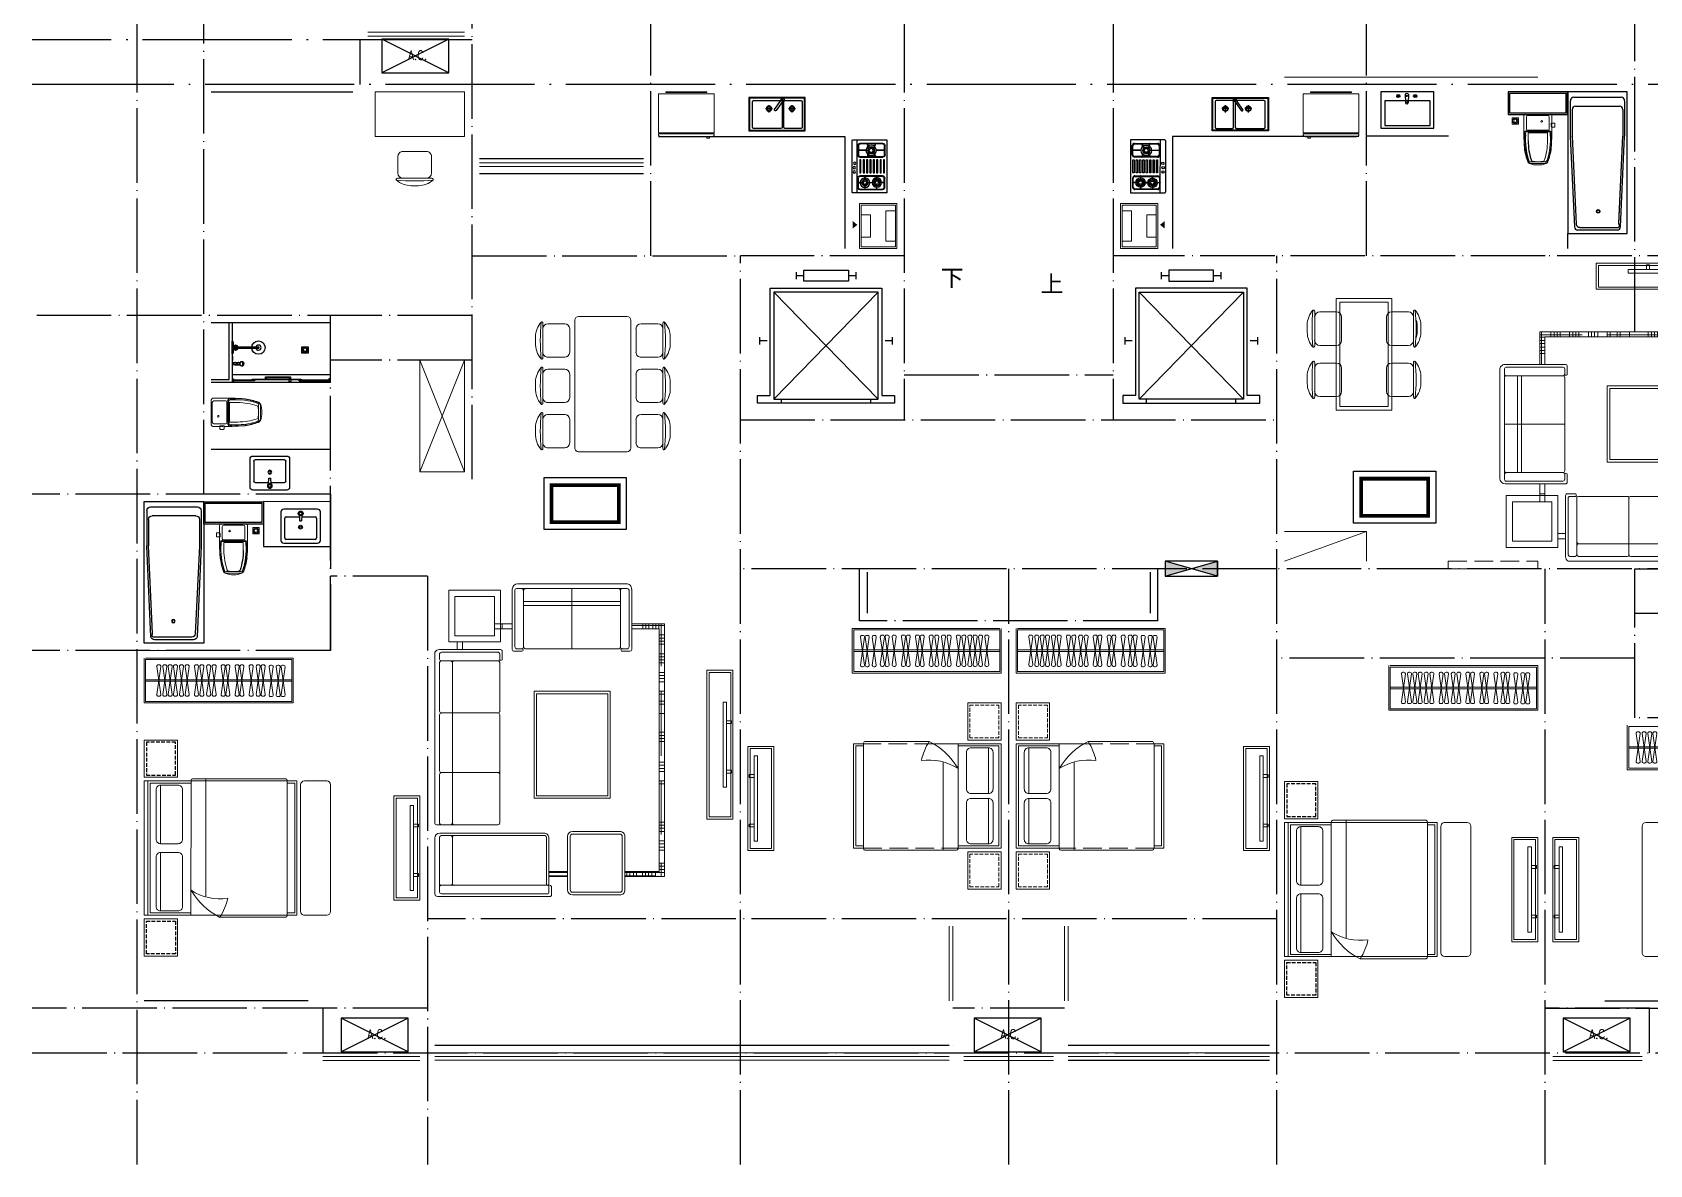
# Model space of a CAD drawing. Extents: x 195225 to 258225, y 4041 to 48538.
# Drawn here: x 211229 to 232929, y 21481 to 36681 of the extents above; entities that cross this region are included whole.
import ezdxf
from ezdxf.enums import TextEntityAlignment as Align

# ---------------------------------------------------------------- set-up
doc = ezdxf.new("R2010")
doc.units = 0
doc.header["$LTSCALE"] = 1000
doc.header["$MEASUREMENT"] = 0
for name, pattern in [('ACAD_ISO02W100', [15, 12, -3]), ('DASH', [0.35, 0.25, -0.1]), ('DOTE', [2.42, 2, -0.2, 0.02, -0.2])]:
    doc.linetypes.add(name, pattern=pattern)
for name, color, linetype in [('14PUB_DIM', 14, 'Continuous'), ('DOTE', 1, 'DOTE'), ('fd', 4, 'Continuous'), ('hz', 254, 'Continuous'), ('PUB_TEXT', 255, 'Continuous'), ('STAIR', 2, 'Continuous'), ('tk', 253, 'Continuous'), ('WALL', 9, 'Continuous'), ('厨卫', 154, 'Continuous'), ('洁具', 150, 'Continuous'), ('看线', 5, 'Continuous'), ('空调', 8, 'Continuous'), ('管井', 236, 'Continuous'), ('虚线', 251, 'Continuous'), ('轻质隔墙', 143, 'Continuous')]:
    doc.layers.add(name, color=color, linetype=linetype)
for name, color, linetype, lineweight in [('Text-I', 7, 'Continuous', 5), ('五金', 136, 'Continuous', 9), ('家具', 33, 'Continuous', 9), ('房建名称', 7, 'Continuous', 0)]:
    doc.layers.add(name, color=color, linetype=linetype, lineweight=lineweight)
doc.styles.add('C-2007.06.19$0$C-05.28(ok)$0$STANDARD', font='GBENOR', dxfattribs={"bigfont": 'GBCBIG'})
doc.styles.add('DIM_FONT', font='SIMPLEX.shx', dxfattribs={"width": 0.8})
doc.styles.add('TKZ1', font='SIMHEI.TTF', dxfattribs={"width": 0.7})
doc.styles.add('图签栏', font='SimSun.ttf')
doc.styles.add('黑体', font='SIMHEI.TTF', dxfattribs={"width": 0.85, "height": 10})

msp = doc.modelspace()

# ---------------------------------------------------------------- texts
at = {"layer": 'PUB_TEXT', "style": '黑体'}
for s, p in [('下', (223570, 33271)), ('上', (224910, 33191))]:
    msp.add_text(s, height=225, dxfattribs=at).set_placement(p, align=Align.CENTER)

# ---------------------------------------------------------------- blocks, each defined once
blk = doc.blocks.new('A$C45025D1E')
for p, q in [((1620, 50), (220, 1490)), ((1620, 1490), (220, 50)), ((320, 0), (320, 50)), ((1520, 0), (1520, 50))]:
    blk.add_line(p, q)
at = {"const_width": 18}
for points in [[(520, 1760), (520, 1660)], [(1320, 1760), (1320, 1660)], [(620, 1710), (520, 1710)], [(1220, 1710), (1320, 1710)], [(30, 885), (30, 785)], [(1810, 885), (1810, 785)], [(130, 835), (30, 835)], [(1710, 835), (1810, 835)]]:
    blk.add_lwpolyline(points, dxfattribs=at)
for points in [[(1220, 1635), (1220, 1785), (620, 1785), (620, 1635)], [(1670, 100), (1670, 1540), (170, 1540), (170, 100), (0, 100), (0, 0), (1840, 0), (1840, 100)], [(220, 50), (220, 1490), (1620, 1490), (1620, 50)]]:
    blk.add_lwpolyline(points, close=True)
blk = doc.blocks.new('XFS')
at = {"layer": '14PUB_DIM'}
blk.add_hatch(color=256, dxfattribs=at).paths.add_polyline_path([(1104652, -51269), (1104452, -51269), (1104652, -51969), (1104452, -51969)])
for p, q in [((1104452, -51969), (1104652, -51269)), ((1104452, -51269), (1104652, -51969))]:
    blk.add_line(p, q, dxfattribs=at)
blk.add_lwpolyline([(1104452, -51969), (1104652, -51969), (1104652, -51269), (1104452, -51269)], close=True, dxfattribs=at)
blk.add_lwpolyline([(1104652, -51269), (1104452, -51269), (1104652, -51969), (1104452, -51969), (1104652, -51269)], dxfattribs=at)
blk = doc.blocks.new('111')
at = {"layer": '空调', "linetype": 'ACAD_ISO02W100'}
for p, q in [((1000, 0), (0, 500)), ((1000, 500), (0, 0))]:
    blk.add_line(p, q, dxfattribs=at)
blk.add_lwpolyline([(0, 500), (0, 0), (1000, 0), (1000, 500)], close=True, dxfattribs=at)
at = {"layer": 'Text-I', "style": 'DIM_FONT', "width": 0.8}
blk.add_text('A.C.', height=140, dxfattribs=at).set_placement((675, 262), align=Align.MIDDLE_RIGHT)
blk = doc.blocks.new('333333333333333333333333')
at = {"layer": '家具'}
for p, q in [((1106032, -52869), (1104052, -52869)), ((1104052, -52869), (1104052, -53469)), ((1106032, -52889), (1104072, -52889)), ((1104072, -52889), (1104072, -53449)), ((1106032, -52889), (1106032, -53449)), ((1106052, -52869), (1106052, -53469)), ((1106032, -53159), (1104072, -53159)), ((1104161, -53361), (1104215, -52986)), ((1104161, -52986), (1104215, -53361)), ((1104196, -52964), (1104181, -52964)), ((1104226, -53361), (1104280, -52986)), ((1104226, -52986), (1104280, -53361)), ((1104260, -52964), (1104246, -52964)), ((1104321, -53361), (1104375, -52986)), ((1104321, -52986), (1104375, -53361)), ((1104355, -52964), (1104341, -52964)), ((1104429, -53356), (1104483, -52981)), ((1104429, -52981), (1104483, -53356)), ((1104463, -52959), (1104449, -52959)), ((1104493, -53356), (1104547, -52981)), ((1104493, -52981), (1104547, -53356)), ((1104527, -52959), (1104513, -52959)), ((1104588, -53356), (1104642, -52981)), ((1104588, -52981), (1104642, -53356)), ((1104622, -52959), (1104608, -52959)), ((1104712, -53356), (1104766, -52981)), ((1104712, -52981), (1104766, -53356)), ((1104746, -52959), (1104732, -52959)), ((1104777, -53356), (1104831, -52981)), ((1104777, -52981), (1104831, -53356)), ((1104811, -52959), (1104797, -52959)), ((1104900, -53356), (1104954, -52981)), ((1104900, -52981), (1104954, -53356)), ((1104934, -52959), (1104920, -52959)), ((1104964, -53356), (1105018, -52981)), ((1104964, -52981), (1105018, -53356)), ((1104998, -52959), (1104984, -52959)), ((1105085, -53356), (1105139, -52981)), ((1105085, -52981), (1105139, -53356)), ((1105119, -52959), (1105105, -52959)), ((1105159, -53356), (1105213, -52981)), ((1105159, -52981), (1105213, -53356)), ((1105193, -52959), (1105179, -52959)), ((1105250, -53356), (1105304, -52981)), ((1105250, -52981), (1105304, -53356)), ((1105284, -52959), (1105270, -52959)), ((1105324, -53356), (1105378, -52981)), ((1105324, -52981), (1105378, -53356)), ((1105358, -52959), (1105344, -52959)), ((1105449, -53356), (1105503, -52981)), ((1105449, -52981), (1105503, -53356)), ((1105483, -52959), (1105468, -52959)), ((1105523, -53356), (1105577, -52981)), ((1105523, -52981), (1105577, -53356)), ((1105557, -52959), (1105543, -52959)), ((1105604, -53356), (1105658, -52981)), ((1105604, -52981), (1105658, -53356)), ((1105639, -52959), (1105624, -52959)), ((1105674, -53356), (1105728, -52981)), ((1105674, -52981), (1105728, -53356)), ((1105708, -52959), (1105694, -52959)), ((1105748, -53356), (1105802, -52981)), ((1105748, -52981), (1105802, -53356)), ((1105782, -52959), (1105768, -52959)), ((1105829, -53356), (1105883, -52981)), ((1105829, -52981), (1105883, -53356)), ((1105864, -52959), (1105849, -52959)), ((1106032, -53179), (1104072, -53179)), ((1104463, -53379), (1104449, -53379)), ((1104527, -53379), (1104513, -53379)), ((1104622, -53379), (1104608, -53379)), ((1104746, -53379), (1104732, -53379)), ((1104811, -53379), (1104797, -53379)), ((1104934, -53379), (1104920, -53379)), ((1104998, -53379), (1104984, -53379)), ((1105119, -53379), (1105105, -53379)), ((1105193, -53379), (1105179, -53379)), ((1105284, -53379), (1105270, -53379)), ((1105358, -53379), (1105344, -53379)), ((1105483, -53379), (1105468, -53379)), ((1105557, -53379), (1105543, -53379)), ((1105639, -53379), (1105624, -53379)), ((1105708, -53379), (1105694, -53379)), ((1105782, -53379), (1105768, -53379)), ((1105864, -53379), (1105849, -53379)), ((1104052, -53469), (1106052, -53469)), ((1106032, -53449), (1104072, -53449)), ((1104196, -53384), (1104181, -53384)), ((1104260, -53384), (1104246, -53384)), ((1104355, -53384), (1104341, -53384))]:
    blk.add_line(p, q, dxfattribs=at)
for centre, start, end in [((1104181, -52984), 90, 187.5946), ((1104196, -52984), 352.4054, 90), ((1104246, -52984), 90, 187.5946), ((1104260, -52984), 352.4054, 90), ((1104341, -52984), 90, 187.5946), ((1104355, -52984), 352.4054, 90), ((1104449, -52979), 90, 187.5946), ((1104463, -52979), 352.4054, 90), ((1104513, -52979), 90, 187.5946), ((1104527, -52979), 352.4054, 90), ((1104608, -52979), 90, 187.5946), ((1104622, -52979), 352.4054, 90), ((1104732, -52979), 90, 187.5946), ((1104746, -52979), 352.4054, 90), ((1104797, -52979), 90, 187.5946), ((1104811, -52979), 352.4054, 90), ((1104920, -52979), 90, 187.5946), ((1104934, -52979), 352.4054, 90), ((1104984, -52979), 90, 187.5946), ((1104998, -52979), 352.4054, 90), ((1105105, -52979), 90, 187.5946), ((1105119, -52979), 352.4054, 90), ((1105179, -52979), 90, 187.5946), ((1105193, -52979), 352.4054, 90), ((1105270, -52979), 90, 187.5946), ((1105284, -52979), 352.4054, 90), ((1105344, -52979), 90, 187.5946), ((1105358, -52979), 352.4054, 90), ((1105468, -52979), 90, 187.5946), ((1105483, -52979), 352.4054, 90), ((1105543, -52979), 90, 187.5946), ((1105557, -52979), 352.4054, 90), ((1105624, -52979), 90, 187.5946), ((1105639, -52979), 352.4054, 90), ((1105694, -52979), 90, 187.5946), ((1105708, -52979), 352.4054, 90), ((1105768, -52979), 90, 187.5946), ((1105782, -52979), 352.4054, 90), ((1105849, -52979), 90, 187.5946), ((1105864, -52979), 352.4054, 90), ((1104181, -53364), 172.4054, 270), ((1104196, -53364), 270, 7.5946), ((1104246, -53364), 172.4054, 270), ((1104260, -53364), 270, 7.5946), ((1104341, -53364), 172.4054, 270), ((1104355, -53364), 270, 7.5946), ((1104449, -53359), 172.4054, 270), ((1104463, -53359), 270, 7.5946), ((1104513, -53359), 172.4054, 270), ((1104527, -53359), 270, 7.5946), ((1104608, -53359), 172.4054, 270), ((1104622, -53359), 270, 7.5946), ((1104732, -53359), 172.4054, 270), ((1104746, -53359), 270, 7.5946), ((1104797, -53359), 172.4054, 270), ((1104811, -53359), 270, 7.5946), ((1104920, -53359), 172.4054, 270), ((1104934, -53359), 270, 7.5946), ((1104984, -53359), 172.4054, 270), ((1104998, -53359), 270, 7.5946), ((1105105, -53359), 172.4054, 270), ((1105119, -53359), 270, 7.5946), ((1105179, -53359), 172.4054, 270), ((1105193, -53359), 270, 7.5946), ((1105270, -53359), 172.4054, 270), ((1105284, -53359), 270, 7.5946), ((1105344, -53359), 172.4054, 270), ((1105358, -53359), 270, 7.5946), ((1105468, -53359), 172.4054, 270), ((1105483, -53359), 270, 7.5946), ((1105543, -53359), 172.4054, 270), ((1105557, -53359), 270, 7.5946), ((1105624, -53359), 172.4054, 270), ((1105639, -53359), 270, 7.5946), ((1105694, -53359), 172.4054, 270), ((1105708, -53359), 270, 7.5946), ((1105768, -53359), 172.4054, 270), ((1105782, -53359), 270, 7.5946), ((1105849, -53359), 172.4054, 270), ((1105864, -53359), 270, 7.5946)]:
    blk.add_arc(centre, 20, start, end, dxfattribs=at)
blk = doc.blocks.new('A$C72813290')
at = {"layer": '家具'}
for p, q in [((579, 550), (579, 1960)), ((1830, 1980), (599, 1980)), ((779, 803), (779, 1980)), ((579, 1950), (0, 1950)), ((0, 550), (0, 1950)), ((30, 580), (30, 1920)), ((579, 1920), (30, 1920)), ((170, 1895), (170, 1283)), ((1850, 550), (1850, 1950)), ((1850, 1950), (1980, 1950)), ((1850, 1920), (1950, 1920)), ((1950, 580), (1950, 1920)), ((1980, 550), (1980, 1950)), ((170, 605), (170, 1217)), ((912, 550), (0, 550)), ((579, 580), (30, 580)), ((1830, 520), (967, 520)), ((1850, 580), (1950, 580)), ((1850, 550), (1980, 550))]:
    blk.add_line(p, q, dxfattribs=at)
at = {"layer": '家具', "linetype": 'DASH'}
for p, q in [((1850, 1950), (579, 1950)), ((912, 550), (1850, 550))]:
    blk.add_line(p, q, dxfattribs=at)
at = {"layer": '家具'}
for points in [[(450, 2500), (0, 2500), (0, 2000), (450, 2000), (450, 2500), (370, 2500)], [(450, 0), (0, 0), (0, 500), (450, 500), (450, 0), (370, 0)]]:
    blk.add_lwpolyline(points, dxfattribs=at)
at = {"layer": '家具', "linetype": 'DASH', "ltscale": 0.2}
for points in [[(420, 2470), (30, 2470), (30, 2030), (420, 2030)], [(420, 30), (30, 30), (30, 470), (420, 470)]]:
    blk.add_lwpolyline(points, close=True, dxfattribs=at)
at = {"layer": '家具'}
for points in [[(170, 1895), (405, 1895, -0.414214), (465, 1835), (465, 1343, -0.414214), (405, 1283), (170, 1283, -0.414214), (110, 1343), (110, 1835, -0.414214)], [(170, 605), (405, 605, 0.414214), (465, 665), (465, 1157, 0.414214), (405, 1217), (170, 1217, 0.414214), (110, 1157), (110, 665, 0.414214)]]:
    blk.add_lwpolyline(points, format="xyb", close=True, dxfattribs=at)
blk.add_lwpolyline([(579, 883, 0.180302), (1071, 775, -0.088637), (967, 520, 28871.271551)], format="xyb", dxfattribs=at)
for centre, radius, start, end in [((599, 1960), 20, 90, 180), ((1819, 1951), 30.7, 357.6884, 69.6917), ((1392, 1363), 944, 210.6075, 243.2773), ((1819, 549), 30.7, 290.3566, 2.3152)]:
    blk.add_arc(centre, radius, start, end, dxfattribs=at)
blk = doc.blocks.new('A$C1BE601A8')
at = {"layer": '洁具', "color": 0}
for p, q in [((0, 0), (0, 450)), ((0, 450), (757, 450)), ((10, 10), (10, 440)), ((10, 440), (747, 440)), ((747, 440), (747, 10)), ((757, 450), (757, 0)), ((41, 393), (41, 50)), ((273, 408), (56, 408)), ((226, 300), (130, 300)), ((178, 248), (178, 348)), ((288, 50), (288, 393)), ((315, 427), (293, 411)), ((293, 411), (390, 273)), ((311, 393), (311, 50)), ((412, 288), (315, 427)), ((695, 408), (326, 408)), ((534, 300), (438, 300)), ((486, 248), (486, 348)), ((710, 50), (710, 393)), ((757, 0), (0, 0)), ((747, 10), (10, 10)), ((56, 35), (273, 35)), ((326, 35), (695, 35))]:
    blk.add_line(p, q, dxfattribs=at)
for centre, radius in [((178, 300), 36.1), ((178, 300), 27.1), ((486, 300), 36.1), ((486, 300), 27.1)]:
    blk.add_circle(centre, radius, dxfattribs=at)
for centre, radius, start, end in [((304, 419), 21.7, 342.6068, 267.3353), ((56, 393), 15, 90, 180), ((273, 393), 15, 0, 90), ((326, 393), 15, 90, 180), ((401, 281), 13.3, 214.971, 34.971), ((695, 393), 15, 0, 90), ((56, 50), 15, 180, 270), ((273, 50), 15, 270, 0), ((326, 50), 15, 180, 270), ((695, 50), 15, 270, 0)]:
    blk.add_arc(centre, radius, start, end, dxfattribs=at)
blk = doc.blocks.new('ddfdf')
at = {"layer": '洁具', "color": 0}
for p, q in [((15801, -30110), (15801, -30822)), ((16261, -30111), (15801, -30110)), ((15856, -30159), (16163, -30159)), ((15952, -30159), (15957, -30157)), ((15968, -30208), (15952, -30159)), ((15957, -30157), (15973, -30206)), ((16062, -30157), (16046, -30206)), ((16051, -30208), (16067, -30159)), ((16067, -30159), (16062, -30157)), ((16201, -30822), (16202, -30111)), ((16271, -30121), (16271, -30812)), ((15826, -30314), (15826, -30189)), ((15829, -30248), (15829, -30252)), ((15947, -30248), (15829, -30248)), ((15829, -30252), (15947, -30252)), ((15832, -30556), (15832, -30379)), ((15832, -30379), (15849, -30379)), ((15834, -30314), (15834, -30189)), ((15849, -30379), (15849, -30556)), ((15856, -30167), (16163, -30167)), ((16163, -30337), (15856, -30336)), ((16163, -30345), (15856, -30344)), ((15878, -30556), (15878, -30380)), ((15878, -30380), (15894, -30380)), ((15894, -30380), (15894, -30556)), ((15923, -30556), (15923, -30380)), ((15923, -30380), (15940, -30380)), ((15940, -30380), (15940, -30556)), ((15947, -30252), (15947, -30248)), ((15968, -30295), (15952, -30344)), ((15952, -30344), (15957, -30346)), ((15957, -30346), (15973, -30297)), ((15973, -30206), (15968, -30208)), ((15973, -30297), (15968, -30295)), ((15968, -30556), (15968, -30380)), ((15968, -30380), (15985, -30380)), ((15985, -30380), (15985, -30556)), ((16014, -30556), (16014, -30380)), ((16014, -30380), (16030, -30380)), ((16030, -30380), (16030, -30556)), ((16046, -30206), (16051, -30208)), ((16046, -30297), (16051, -30295)), ((16062, -30346), (16046, -30297)), ((16051, -30295), (16067, -30344)), ((16059, -30556), (16059, -30380)), ((16059, -30380), (16076, -30380)), ((16067, -30344), (16062, -30346)), ((16072, -30252), (16072, -30248)), ((16072, -30248), (16190, -30248)), ((16190, -30253), (16072, -30252)), ((16076, -30380), (16076, -30556)), ((16104, -30556), (16104, -30380)), ((16104, -30380), (16121, -30380)), ((16121, -30380), (16121, -30556)), ((16150, -30556), (16150, -30380)), ((16150, -30380), (16166, -30380)), ((16166, -30380), (16166, -30556)), ((16185, -30189), (16185, -30315)), ((16190, -30248), (16190, -30253)), ((16193, -30189), (16193, -30315)), ((15849, -30556), (15832, -30556)), ((15861, -30594), (16167, -30595)), ((15894, -30556), (15878, -30556)), ((15940, -30556), (15923, -30556)), ((15937, -30595), (15937, -30654)), ((15942, -30595), (15937, -30595)), ((15942, -30654), (15942, -30595)), ((15985, -30556), (15968, -30556)), ((16030, -30556), (16014, -30556)), ((16076, -30556), (16059, -30556)), ((16095, -30595), (16095, -30654)), ((16099, -30595), (16095, -30595)), ((16099, -30654), (16099, -30595)), ((16121, -30556), (16104, -30556)), ((16166, -30556), (16150, -30556)), ((15829, -30682), (15829, -30686)), ((15904, -30682), (15829, -30682)), ((15829, -30686), (15904, -30686)), ((15831, -30750), (15831, -30624)), ((15839, -30750), (15839, -30624)), ((15861, -30602), (16167, -30603)), ((16167, -30772), (15861, -30772)), ((16167, -30780), (15861, -30780)), ((15904, -30686), (15904, -30682)), ((15937, -30654), (15942, -30654)), ((15937, -30780), (15937, -30720)), ((15937, -30720), (15942, -30720)), ((15942, -30780), (15937, -30780)), ((15942, -30720), (15942, -30780)), ((15968, -30684), (15968, -30688)), ((16063, -30684), (15968, -30684)), ((15968, -30688), (16063, -30688)), ((16063, -30688), (16063, -30684)), ((16095, -30654), (16099, -30654)), ((16095, -30780), (16095, -30720)), ((16095, -30720), (16099, -30720)), ((16099, -30780), (16095, -30780)), ((16099, -30720), (16099, -30780)), ((16126, -30690), (16126, -30685)), ((16126, -30685), (16199, -30685)), ((16199, -30690), (16126, -30690)), ((16189, -30625), (16189, -30750)), ((16197, -30625), (16197, -30750)), ((16199, -30685), (16199, -30690)), ((15801, -30822), (16261, -30822))]:
    blk.add_line(p, q, dxfattribs=at)
for centre, radius in [((16013, -30253), 70.1), ((16013, -30253), 47.3), ((16013, -30253), 41.8), ((16013, -30253), 25.3), ((16235, -30426), 16.2), ((16238, -30542), 16.2), ((16240, -30485), 16.2), ((15936, -30685), 63.7), ((15936, -30685), 43), ((15936, -30685), 38), ((15936, -30685), 23), ((16096, -30687), 63.7), ((16096, -30687), 43), ((16096, -30687), 38), ((16096, -30687), 23)]:
    blk.add_circle(centre, radius, dxfattribs=at)
for centre, radius, start, end in [((15856, -30189), 30, 89.961, 179.961), ((16163, -30189), 30, 359.961, 89.961), ((16261, -30121), 10, 0, 89.961), ((15856, -30314), 30, 179.961, 269.961), ((15856, -30189), 22, 89.961, 179.961), ((15856, -30314), 22, 179.961, 269.961), ((16163, -30189), 22, 359.961, 89.961), ((16163, -30315), 30, 269.961, 359.961), ((16163, -30315), 22, 269.961, 359.961), ((15861, -30624), 30, 89.961, 179.961), ((16167, -30625), 30, 359.961, 89.961), ((15861, -30750), 30, 179.961, 269.961), ((15861, -30624), 22, 89.961, 179.961), ((15861, -30750), 22, 179.961, 269.961), ((16167, -30625), 22, 359.961, 89.961), ((16167, -30750), 30, 269.961, 359.961), ((16167, -30750), 22, 269.961, 359.961), ((16261, -30812), 10, 269.961, 0)]:
    blk.add_arc(centre, radius, start, end, dxfattribs=at)
blk = doc.blocks.new('A$C25AA54E1')
at = {"ltscale": 20}
for p, q in [((918, 3081), (3211, 3081)), ((3234, 2997), (3234, 3061)), ((3413, 3081), (4163, 3081)), ((4198, 3046), (4198, 1539)), ((884, 2199), (884, 3017)), ((3234, 2234), (3234, 2996)), ((3347, 3015), (3347, 1617)), ((1012, 2176), (906, 2176)), ((1712, 2211), (1057, 2211)), ((3212, 2211), (1757, 2211)), ((1, 1972), (0, 511)), ((883, 2042), (71, 2042)), ((906, 1914), (906, 2019)), ((871, 614), (872, 1868)), ((1443, 1750), (2878, 1750)), ((1443, 728), (1443, 1750)), ((2878, 1750), (2878, 728)), ((4024, 1551), (3413, 1551)), ((4047, 1574), (4047, 1539)), ((4175, 1516), (4070, 1516)), ((3325, 1234), (3325, 597)), ((4110, 1300), (3391, 1300)), ((4176, 597), (4176, 1234)), ((2878, 728), (1443, 728)), ((882, 440), (70, 440)), ((905, 463), (905, 568)), ((3391, 531), (4110, 531))]:
    blk.add_line(p, q, dxfattribs=at)
for p, q in [((918, 2994), (918, 2234)), ((1011, 3017), (942, 3017)), ((1034, 2994), (1034, 2234)), ((1711, 3017), (1058, 3017)), ((3211, 2846), (1058, 2846)), ((1734, 2996), (1734, 2234)), ((2511, 3017), (1758, 3017)), ((2534, 2996), (2534, 2234)), ((3211, 3017), (2558, 3017)), ((3380, 2996), (3380, 1606)), ((4070, 3017), (3403, 3017)), ((4025, 2846), (3403, 2846)), ((4047, 2994), (4047, 1574)), ((4140, 3017), (4070, 3017)), ((4163, 2994), (4163, 1574)), ((781, 2780), (884, 2780)), ((781, 2709), (884, 2709)), ((536, 2283), (536, 2042)), ((603, 2178), (536, 2178)), ((606, 2283), (606, 2042)), ((941, 2211), (1012, 2211)), ((64, 1915), (65, 1985)), ((88, 2008), (848, 2007)), ((503, 2041), (503, 2042)), ((871, 1984), (871, 1914)), ((65, 1869), (64, 1915)), ((64, 569), (65, 1872)), ((87, 1892), (849, 1891)), ((87, 1892), (849, 1891)), ((88, 1892), (848, 1891)), ((236, 592), (236, 1892)), ((293, 592), (293, 1892)), ((1476, 1717), (2845, 1717)), ((1476, 761), (1476, 1717)), ((2845, 1717), (2845, 761)), ((4047, 1584), (3402, 1584)), ((3860, 1302), (3860, 1551)), ((3876, 1551), (3876, 1303)), ((3918, 1551), (3918, 1302)), ((3930, 1300), (3930, 1551)), ((4140, 1551), (4070, 1551)), ((65, 1242), (871, 1241)), ((3360, 1234), (3360, 597)), ((4110, 1265), (3391, 1265)), ((4141, 597), (4141, 1234)), ((2845, 761), (1476, 761)), ((64, 499), (64, 569)), ((87, 592), (848, 591)), ((87, 476), (848, 475)), ((536, 440), (536, 0)), ((561, 440), (561, 0)), ((603, 440), (603, 128)), ((606, 440), (606, 70)), ((871, 498), (871, 568)), ((3391, 566), (4110, 566)), ((3860, 70), (3860, 531)), ((3930, 507), (3860, 507)), ((3918, 465), (3860, 465)), ((3876, 531), (3876, 0)), ((3918, 531), (3918, 128)), ((3930, 0), (3930, 531)), ((606, 292), (536, 292)), ((603, 250), (536, 250)), ((3930, 416), (3860, 416)), ((3930, 374), (3860, 374)), ((3918, 297), (3860, 297)), ((3930, 255), (3860, 255)), ((606, 208), (536, 208)), ((606, 158), (536, 158)), ((606, 116), (536, 116)), ((606, 74), (536, 74)), ((1105, 44), (536, 44)), ((606, 86), (603, 86)), ((606, 70), (3860, 70)), ((686, 70), (686, 0)), ((728, 70), (728, 0)), ((770, 70), (770, 0)), ((812, 70), (812, 0)), ((938, 70), (938, 0)), ((979, 70), (979, 0)), ((1021, 70), (1021, 0)), ((1063, 70), (1063, 0)), ((1189, 70), (1189, 0)), ((1231, 70), (1231, 0)), ((1273, 70), (1273, 0)), ((1314, 70), (1314, 0)), ((1440, 70), (1440, 0)), ((2310, 44), (1440, 44)), ((1482, 70), (1482, 0)), ((1574, 70), (1574, 0)), ((1616, 70), (1616, 0)), ((1741, 70), (1741, 0)), ((1993, 70), (1993, 0)), ((2035, 70), (2035, 0)), ((2076, 70), (2076, 0)), ((2118, 70), (2118, 0)), ((2394, 70), (2394, 0)), ((2436, 70), (2436, 0)), ((2478, 70), (2478, 0)), ((2520, 70), (2520, 0)), ((2645, 70), (2645, 0)), ((3365, 44), (2645, 44)), ((2687, 70), (2687, 0)), ((3198, 70), (3198, 0)), ((3240, 70), (3240, 0)), ((3281, 70), (3281, 0)), ((3323, 70), (3323, 0)), ((3449, 70), (3449, 0)), ((3491, 70), (3491, 0)), ((3533, 70), (3533, 0)), ((3575, 70), (3575, 0)), ((3750, 70), (3750, 0)), ((3930, 44), (3750, 44)), ((3792, 70), (3792, 0)), ((3834, 70), (3834, 0)), ((3930, 213), (3860, 213)), ((3918, 171), (3860, 171)), ((3930, 122), (3860, 122)), ((3930, 86), (3918, 86)), ((536, 0), (3930, 0))]:
    blk.add_line(p, q)
blk.add_lwpolyline([(781, 2895), (781, 2199), (85, 2199), (85, 2895)], close=True, dxfattribs=at)
blk.add_lwpolyline([(698, 2812), (698, 2282), (169, 2282), (169, 2812)], close=True)
at = {"ltscale": 20, "extrusion": (0, 0, -1)}
for centre, major_axis, ratio, start_param, end_param in [((953, 3021), (-49.4, 49.4), 1, 5.45018, 6.544088), ((3211, 3058), (16.4, 16.4), 1, -0.785398, 0.696689), ((4163, 3046), (24.6, 24.6), 1, -0.785398, 0.785398), ((906, 2199), (16.2, 16.2), 1, 2.356194, 3.926991), ((1012, 2234), (-16.2, 16.2), 1, 2.356194, 3.926991), ((1012, 2193), (12.7, 12.7), 0.942987, -0.815786, 2.325807), ((1057, 2234), (-16.2, 16.2), 1, 3.926991, 5.497787), ((1712, 2234), (-16.2, 16.2), 1, 2.356194, 3.926991), ((1757, 2234), (16.2, 16.2), 1, 2.356194, 3.926991), ((2512, 2234), (-16.2, 16.2), 1, 2.356194, 3.926991), ((2557, 2234), (16.2, 16.2), 1, 2.356194, 3.926991), ((3212, 2234), (-16.2, 16.2), 1, 2.356194, 3.926991), ((4024, 1574), (16.2, 16.2), 1, 0.785398, 2.356194), ((4175, 1539), (-16.2, 16.2), 1, 2.356194, 3.926991)]:
    blk.add_ellipse(centre, major_axis=major_axis, ratio=ratio, start_param=start_param, end_param=end_param, dxfattribs=at)
at = {"ltscale": 20}
for centre, major_axis, ratio, start_param, end_param in [((3413, 3015), (-46.6, 46.6), 1, -0.785398, 0.785398), ((71, 1972), (49.7, 49.7), 1, 0.785398, 2.356194), ((883, 2019), (-16.2, 16.2), 1, 3.925825, 5.496622), ((848, 1914), (-16.2, 16.2), 1, 2.355029, 3.925825), ((849, 1868), (16.2, 16.2), 1, 5.496622, 7.067418), ((849, 1868), (16.2, 16.2), 1, 5.496622, 7.067418), ((889, 1914), (12.4, 12.4), 0.984307, 2.347446, 5.489038), ((3413, 1617), (46.6, 46.6), 1, 2.356194, 3.926991), ((4070, 1539), (16.2, 16.2), 1, 2.356194, 3.926991), ((3391, 1234), (-46.6, 46.6), 1, -0.785398, 0.785398), ((4110, 1234), (46.6, 46.6), 1, 5.497787, 7.068583), ((70, 511), (49.7, 49.7), 1, 2.356194, 3.926991), ((848, 614), (-16.2, 16.2), 1, 2.355029, 3.925825), ((848, 568), (-16.2, 16.2), 1, 3.925825, 5.496622), ((888, 568), (12.4, 12.4), 0.984309, -0.794147, 2.347446), ((882, 463), (-16.2, 16.2), 1, 2.355029, 3.925825), ((3391, 597), (46.6, 46.6), 1, 2.356194, 3.926991), ((4110, 597), (-46.6, 46.6), 1, 2.356194, 3.926991)]:
    blk.add_ellipse(centre, major_axis=major_axis, ratio=ratio, start_param=start_param, end_param=end_param, dxfattribs=at)
at = {"extrusion": (0, 0, -1)}
for centre, major_axis, start_param, end_param in [((942, 2994), (16.4, 16.4), 3.926991, 5.497787), ((1011, 2994), (16.4, 16.4), -0.785398, 0.785398), ((1058, 2994), (16.4, 16.4), 3.926991, 5.497787), ((1058, 2869), (-16.4, 16.4), 3.926991, 5.409078), ((1711, 2994), (-16.4, 16.4), 0.785398, 2.267485), ((1758, 2994), (16.4, 16.4), 4.0157, 5.497787), ((2511, 2994), (-16.4, 16.4), 0.785398, 2.267485), ((2558, 2994), (16.4, 16.4), 4.0157, 5.497787), ((3211, 2994), (-16.4, 16.4), 0.785398, 2.267485), ((3211, 2822), (16.4, 16.4), -0.785398, 0.696689), ((3403, 2994), (16.4, 16.4), 4.0157, 5.497787), ((3403, 2869), (-16.4, 16.4), 3.926991, 5.409078), ((4023, 2994), (16.4, 16.4), -0.785398, 0.785398), ((4025, 2822), (-16.4, 16.4), 0.785398, 2.267485), ((4070, 2994), (-16.4, 16.4), 5.497787, 7.068583), ((4140, 2994), (16.4, 16.4), -0.785398, 0.785398), ((941, 2234), (16.2, 16.2), 2.356194, 3.926991), ((4070, 1574), (16.2, 16.2), 2.356194, 3.926991), ((4140, 1574), (-16.2, 16.2), 2.356194, 3.926991)]:
    blk.add_ellipse(centre, major_axis=major_axis, ratio=1, start_param=start_param, end_param=end_param, dxfattribs=at)
for centre, major_axis, start_param, end_param in [((1058, 2822), (16.4, 16.4), 0.785398, 2.267485), ((3211, 2869), (16.4, 16.4), 3.926991, 5.409078), ((3403, 2822), (16.4, 16.4), 0.785398, 2.267485), ((4025, 2869), (16.4, 16.4), 3.926991, 5.409078), ((88, 1985), (-16.4, 16.4), -0.786564, 0.784233), ((848, 1985), (16.2, 16.2), 5.496622, 7.067418), ((88, 1915), (16.4, 16.4), 2.355029, 3.925825), ((88, 1869), (-16.4, 16.4), -0.786564, 0.784233), ((89, 1869), (-16.4, 16.4), -0.697854, 0.784233), ((89, 1869), (16.4, 16.4), 0.872942, 2.355029), ((89, 1915), (-16.4, 16.4), 0.784233, 2.266319), ((89, 1915), (-16.4, 16.4), 0.784233, 2.266319), ((3402, 1606), (15.5, 15.5), 2.356194, 3.926991), ((3391, 1234), (-22, 22), -0.785398, 0.785398), ((4110, 1234), (22, 22), 5.497787, 7.068583), ((87, 615), (16.4, 16.4), 2.355029, 3.925825), ((87, 569), (-16.4, 16.4), -0.786564, 0.784233), ((87, 499), (-16.4, 16.4), 0.784233, 2.355029), ((848, 498), (-16.2, 16.2), 2.355029, 3.925825), ((3391, 597), (22, 22), 2.356194, 3.926991), ((4110, 597), (-22, 22), 2.356194, 3.926991)]:
    blk.add_ellipse(centre, major_axis=major_axis, ratio=1, start_param=start_param, end_param=end_param)
blk = doc.blocks.new('A$C37A63D83')
at = {"layer": '家具', "color": 0}
for p, q in [((136, 660), (323, 660)), ((229, 660), (136, 660)), ((152, 636), (128, 636)), ((162, 636), (152, 636)), ((162, 636), (229, 636)), ((297, 636), (229, 636)), ((297, 636), (307, 636)), ((307, 636), (331, 636)), ((40, 170), (40, 275)), ((49, 230), (49, 316)), ((49, 230), (229, 230)), ((49, 230), (91, 212)), ((54, 279), (54, 280)), ((63, 275), (58, 275)), ((63, 253), (63, 275)), ((81, 235), (229, 235)), ((99, 250), (99, 356)), ((99, 221), (229, 221)), ((229, 247), (103, 247)), ((111, 247), (229, 247)), ((229, 247), (356, 247)), ((348, 247), (229, 247)), ((378, 235), (229, 235)), ((409, 230), (229, 230)), ((360, 221), (229, 221)), ((360, 250), (360, 356)), ((409, 230), (368, 212)), ((396, 253), (396, 275)), ((396, 275), (400, 275)), ((405, 279), (405, 280)), ((409, 230), (409, 316)), ((418, 23), (418, 275)), ((0, 125), (0, 165)), ((38, 172), (7, 172)), ((38, 118), (7, 118)), ((38, 172), (42, 172)), ((38, 118), (42, 118)), ((40, 153), (40, 162)), ((40, 137), (40, 146)), ((40, 121), (40, 130)), ((40, 23), (40, 122)), ((49, 125), (49, 165)), ((229, 0), (63, 0)), ((76, 36), (76, 198)), ((91, 212), (229, 212)), ((229, 14), (99, 14)), ((368, 212), (229, 212)), ((229, 14), (360, 14)), ((229, 0), (396, 0)), ((382, 36), (382, 198))]:
    blk.add_line(p, q, dxfattribs=at)
blk.add_circle((176, 95), 11.4, dxfattribs=at)
for centre, radius, start, end in [((159, 597), 75.7, 123.7473, 147.2649), ((347, 396), 344, 131.9223, 134.9543), ((217, 423), 257, 87.121, 112.8427), ((138, 626), 34, 87.4207, 128.0687), ((242, 423), 257, 67.1573, 92.879), ((321, 626), 34, 51.9313, 92.5793), ((300, 597), 75.7, 32.7351, 56.2527), ((112, 396), 344, 45.0457, 48.0777), ((7035, 15), 7000, 176.3999, 177.8752), ((545, 367), 499, 169.8851, 189.9823), ((979, 321), 939, 160.4627, 171.8238), ((824, 353), 776, 158.6599, 172.4763), ((942, 340), 881, 161.7059, 184.2897), ((107, 630), 13.5, 147.2649, 160.4629), ((933, 353), 834, 161.5027, 179.8181), ((113, 630), 13.5, 134.9543, 158.6599), ((130, 611), 25.3, 94.6124, 166.2529), ((159, 612), 18, 109.1813, 161.5027), ((214, 386), 250, 86.5925, 104.1516), ((245, 386), 250, 75.8484, 93.4075), ((300, 612), 18, 18.4973, 70.8187), ((-474, 353), 834, 0.1819, 18.4973), ((329, 611), 25.3, 13.7471, 85.3876), ((-483, 340), 881, 355.7103, 18.2941), ((346, 630), 13.5, 21.3401, 45.0457), ((-365, 353), 776, 7.5237, 21.3401), ((352, 630), 13.5, 19.5371, 32.7351), ((-520, 321), 939, 8.1773, 19.5371), ((-86, 367), 499, 350.0177, 10.1149), ((-6576, 15), 7000, 2.1248, 3.6001), ((58, 279), 4.5, 180, 270), ((81, 253), 18, 180, 270), ((99, 198), 22.5, 90, 180), ((103, 250), 3.6, 180, 270), ((356, 250), 3.6, 270, 0), ((360, 198), 22.5, 0, 90), ((378, 253), 18, 270, 0), ((400, 279), 4.5, 270, 0), ((7, 165), 7.2, 90, 180), ((7, 125), 7.2, 180, 270), ((63, 23), 22.5, 180, 270), ((42, 165), 7.2, 0, 90), ((42, 125), 7.2, 270, 0), ((99, 36), 22.5, 180, 270), ((360, 36), 22.5, 270, 0), ((396, 23), 22.5, 270, 0)]:
    blk.add_arc(centre, radius, start, end, dxfattribs=at)
blk = doc.blocks.new('A$C31D9048E')
at = {"layer": '家具'}
for p, q in [((629, 2350), (0, 2350)), ((0, 550), (0, 2350)), ((50, 550), (50, 2350)), ((80, 580), (80, 2320)), ((629, 2320), (80, 2320)), ((220, 2295), (220, 1508)), ((629, 550), (629, 2360)), ((1920, 2350), (629, 2350)), ((1900, 2380), (649, 2380)), ((829, 803), (829, 2380)), ((1920, 550), (1920, 2350)), ((1920, 2350), (2050, 2350)), ((1920, 2320), (2020, 2320)), ((2020, 580), (2020, 2320)), ((2050, 550), (2050, 2350)), ((2100, 600), (2100, 2300)), ((2150, 2350), (2450, 2350)), ((2500, 600), (2500, 2300)), ((220, 605), (220, 1392)), ((962, 550), (0, 550)), ((629, 580), (80, 580)), ((962, 550), (1920, 550)), ((1900, 520), (1017, 520)), ((1920, 580), (2020, 580)), ((1920, 550), (2050, 550)), ((2150, 550), (2450, 550))]:
    blk.add_line(p, q, dxfattribs=at)
for points in [[(450, 2900), (0, 2900), (0, 2400), (450, 2400), (450, 2900), (370, 2900)], [(450, 0), (0, 0), (0, 500), (450, 500), (450, 0), (370, 0)]]:
    blk.add_lwpolyline(points, dxfattribs=at)
for points in [[(220, 2295), (455, 2295, -0.414214), (515, 2235), (515, 1568, -0.414214), (455, 1508), (220, 1508, -0.414214), (160, 1568), (160, 2235, -0.414214)], [(220, 605), (455, 605, 0.414214), (515, 665), (515, 1332, 0.414214), (455, 1392), (220, 1392, 0.414214), (160, 1332), (160, 665, 0.414214)]]:
    blk.add_lwpolyline(points, format="xyb", close=True, dxfattribs=at)
blk.add_lwpolyline([(629, 883, 0.180302), (1121, 775, -0.088637), (1017, 520, 28871.271551)], format="xyb", dxfattribs=at)
for centre, radius, start, end in [((649, 2360), 20, 90, 180), ((1889, 2351), 30.7, 357.6884, 69.6917), ((2150, 2300), 50, 90, 180), ((2450, 2300), 50, 0, 90), ((1442, 1363), 944, 210.6075, 243.2773), ((1889, 549), 30.7, 290.3566, 2.3152), ((2150, 600), 50, 180, 270), ((2450, 600), 50, 270, 0)]:
    blk.add_arc(centre, radius, start, end, dxfattribs=at)
at = {"layer": '虚线', "linetype": 'DASH', "ltscale": 0.2}
for points in [[(420, 2870), (30, 2870), (30, 2430), (420, 2430)], [(420, 30), (30, 30), (30, 470), (420, 470)]]:
    blk.add_lwpolyline(points, close=True, dxfattribs=at)
blk = doc.blocks.new('A$C2FB07499')
at = {"layer": '家具', "ltscale": 0.5}
blk.add_lwpolyline([(500, 300), (150, 300), (150, 1700), (500, 1700)], close=True, dxfattribs=at)
at = {"layer": '家具', "ltscale": 40}
for points in [[(470, 330), (180, 330), (180, 1670), (470, 1670)], [(368, 1572), (415, 1572), (415, 428), (368, 428)], [(415, 1381), (480, 1381), (480, 1343), (415, 1343)], [(415, 717), (480, 717), (480, 679), (415, 679)]]:
    blk.add_lwpolyline(points, close=True, dxfattribs=at)
blk = doc.blocks.new('A$C6CE46E26')
at = {"layer": 'fd'}
blk.add_lwpolyline([(0, 284, 100, 0, 0), (62, 284, 0, 0, 0)], format="xyseb", dxfattribs=at)
at = {"layer": '家具', "color": 0}
for p, q in [((112, 452), (239, 452)), ((239, 148), (239, 452)), ((445, 98), (445, 502)), ((572, 502), (445, 502)), ((112, 148), (239, 148)), ((572, 98), (445, 98))]:
    blk.add_line(p, q, dxfattribs=at)
for points in [[(592, 0), (592, 600), (92, 600), (92, 0)], [(572, 20), (572, 580), (112, 580), (112, 20)]]:
    blk.add_lwpolyline(points, close=True, dxfattribs=at)
blk = doc.blocks.new('A$C6F030B8F')
at = {"layer": '家具'}
for p, q in [((273, 1809), (353, 1809)), ((882, 1809), (962, 1809)), ((1490, 1809), (1570, 1809)), ((93, 1709), (553, 1709)), ((98, 1641), (98, 1416)), ((548, 1641), (548, 1416)), ((701, 1709), (1161, 1709)), ((706, 1641), (706, 1416)), ((1156, 1641), (1156, 1416)), ((1310, 1709), (1770, 1709)), ((1315, 1641), (1315, 1416)), ((1315, 1641), (1315, 1416)), ((1765, 1641), (1765, 1416)), ((166, 1349), (481, 1349)), ((774, 1349), (1089, 1349)), ((1382, 1349), (1697, 1349)), ((0, 1229), (0, 579)), ((1766, 1279), (50, 1279)), ((1816, 579), (1816, 1229)), ((50, 529), (1766, 529)), ((166, 460), (481, 460)), ((774, 460), (1089, 460)), ((1382, 460), (1697, 460)), ((98, 167), (98, 392)), ((548, 167), (548, 392)), ((706, 167), (706, 392)), ((1156, 167), (1156, 392)), ((1315, 167), (1315, 392)), ((1765, 167), (1765, 392)), ((93, 100), (553, 100)), ((701, 100), (1161, 100)), ((1310, 100), (1770, 100)), ((273, 0), (353, 0)), ((882, 0), (962, 0)), ((1490, 0), (1570, 0))]:
    blk.add_line(p, q, dxfattribs=at)
for centre, radius, start, end in [((283, 1493), 316, 91.7651, 130.7265), ((323, -969), 2713, 84.8023, 95.1977), ((363, 1493), 316, 49.2735, 91.7651), ((892, 1493), 316, 91.7651, 130.7265), ((931, -969), 2713, 84.8023, 95.1977), ((971, 1493), 316, 49.2735, 91.7651), ((1500, 1493), 316, 91.7651, 130.7265), ((1540, -969), 2713, 84.8023, 95.1977), ((1580, 1493), 316, 49.2735, 91.7651), ((84, 1725), 10, 130.7265, 202.67), ((93, 1729), 20, 202.67, 270), ((166, 1641), 67.5, 90, 180), ((481, 1641), 67.5, 0, 90), ((553, 1729), 20, 270, 337.33), ((562, 1725), 10, 337.33, 49.2735), ((692, 1725), 10, 130.7265, 202.67), ((701, 1729), 20, 202.67, 270), ((774, 1641), 67.5, 90, 180), ((1089, 1641), 67.5, 0, 90), ((1161, 1729), 20, 270, 337.33), ((1171, 1725), 10, 337.33, 49.2735), ((1301, 1725), 10, 130.7265, 202.67), ((1310, 1729), 20, 202.67, 270), ((1382, 1641), 67.5, 90, 180), ((1697, 1641), 67.5, 0, 90), ((1770, 1729), 20, 270, 337.33), ((1779, 1725), 10, 337.33, 49.2735), ((166, 1416), 67.5, 180, 270), ((481, 1416), 67.5, 270, 0), ((774, 1416), 67.5, 180, 270), ((1089, 1416), 67.5, 270, 0), ((1382, 1416), 67.5, 180, 270), ((1697, 1416), 67.5, 270, 0), ((50, 1229), 50, 90, 180), ((1766, 1229), 50, 0, 90), ((50, 579), 50, 180, 270), ((166, 392), 67.5, 90, 180), ((481, 392), 67.5, 0, 90), ((774, 392), 67.5, 90, 180), ((1089, 392), 67.5, 0, 90), ((1382, 392), 67.5, 90, 180), ((1697, 392), 67.5, 0, 90), ((1766, 579), 50, 270, 0), ((84, 84), 10, 157.33, 229.2735), ((93, 80), 20, 90, 157.33), ((283, 315), 316, 229.2735, 268.2349), ((323, 2778), 2713, 264.8023, 275.1977), ((166, 167), 67.5, 180, 270), ((363, 315), 316, 268.2349, 310.7265), ((481, 167), 67.5, 270, 0), ((553, 80), 20, 22.67, 90), ((562, 84), 10, 310.7265, 22.67), ((692, 84), 10, 157.33, 229.2735), ((701, 80), 20, 90, 157.33), ((892, 315), 316, 229.2735, 268.2349), ((931, 2778), 2713, 264.8023, 275.1977), ((774, 167), 67.5, 180, 270), ((971, 315), 316, 268.2349, 310.7265), ((1089, 167), 67.5, 270, 0), ((1161, 80), 20, 22.67, 90), ((1171, 84), 10, 310.7265, 22.67), ((1310, 80), 20, 90, 157.33), ((1301, 84), 10, 157.33, 229.2735), ((1500, 315), 316, 229.2735, 268.2349), ((1540, 2778), 2713, 264.8023, 275.1977), ((1382, 167), 67.5, 180, 270), ((1580, 315), 316, 268.2349, 310.7265), ((1697, 167), 67.5, 270, 0), ((1770, 80), 20, 22.67, 90), ((1779, 84), 10, 310.7265, 22.67)]:
    blk.add_arc(centre, radius, start, end, dxfattribs=at)
blk = doc.blocks.new('R37777777777')
at = {"layer": '家具', "ltscale": 0.5}
blk.add_lwpolyline([(1083652, -53169), (1083302, -53169), (1083302, -55169), (1083652, -55169)], close=True, dxfattribs=at)
at = {"layer": '家具', "ltscale": 40}
for points in [[(1083622, -53199), (1083332, -53199), (1083332, -55139), (1083622, -55139)], [(1083520, -54741), (1083566, -54741), (1083566, -53597), (1083520, -53597)], [(1083566, -53886), (1083632, -53886), (1083632, -53847), (1083566, -53847)], [(1083566, -54550), (1083632, -54550), (1083632, -54511), (1083566, -54511)]]:
    blk.add_lwpolyline(points, close=True, dxfattribs=at)
blk = doc.blocks.new('yz')
at = {"layer": '家具'}
for p, q in [((2145581, 195092), (2145482, 195092)), ((2145761, 194992), (2145301, 194992)), ((2145306, 194924), (2145306, 194699)), ((2145756, 194924), (2145756, 194699)), ((2145689, 194632), (2145374, 194632))]:
    blk.add_line(p, q, dxfattribs=at)
for centre, radius, start, end in [((2145492, 194776), 316, 91.7651, 130.7265), ((2145571, 194776), 316, 49.2735, 88.2349), ((2145292, 195008), 10, 130.7265, 202.67), ((2145301, 195012), 20, 202.67, 270), ((2145531, 192314), 2713, 84.8023, 95.1977), ((2145374, 194924), 67.5, 90, 180), ((2145689, 194924), 67.5, 0, 90), ((2145761, 195012), 20, 270, 337.33), ((2145771, 195008), 10, 337.33, 49.2735), ((2145374, 194699), 67.5, 180, 270), ((2145689, 194699), 67.5, 270, 0)]:
    blk.add_arc(centre, radius, start, end, dxfattribs=at)
blk = doc.blocks.new('A$C0C200289')
at = {"layer": '家具', "color": 0}
for p, q in [((-150, 72), (-150, 597)), ((600, 597), (-150, 597)), ((500, 623), (-48, 623)), ((-48, 613), (-48, 623)), ((500, 613), (-48, 613)), ((500, 613), (500, 623)), ((600, 72), (600, 597)), ((-144, 72), (-150, 72)), ((-150, 53), (-150, 62)), ((-144, 62), (-150, 62)), ((594, 72), (-144, 72)), ((-144, 62), (-144, 72)), ((594, 62), (-144, 62)), ((568, 22), (-118, 22)), ((499, 22), (499, 0)), ((535, 22), (535, 0)), ((594, 62), (594, 72)), ((594, 72), (600, 72)), ((594, 62), (600, 62)), ((600, 53), (600, 62)), ((499, 0), (535, 0))]:
    blk.add_line(p, q, dxfattribs=at)
for centre, start, end in [((-118, 53), 180, 270), ((568, 53), 270, 0)]:
    blk.add_arc(centre, 31.5, start, end, dxfattribs=at)
blk = doc.blocks.new('A$C7FB30D30')
at = {"layer": '家具', "color": 0, "xscale": -1, "rotation": 89.99999994663916}
blk.add_blockref('A$C0C200289', (623, 600), dxfattribs=at)
blk = doc.blocks.new('A$C5E280AA0')
at = {"layer": '洁具', "color": 0}
for p, q in [((433, 508), (433, 447)), ((457, 387), (348, 382)), ((457, 341), (348, 345)), ((433, 221), (433, 282))]:
    blk.add_line(p, q, dxfattribs=at)
for points in [[(487, 711), (0, 711), (0, 0), (487, 0)], [(37, 661), (37, 51), (367, 51), (367, 661)]]:
    blk.add_lwpolyline(points, close=True, dxfattribs=at)
for centre, radius in [((433, 478), 20.4), ((433, 478), 12.5), ((338, 364), 15), ((433, 251), 20.4), ((433, 251), 12.5), ((434, 364), 9.26)]:
    blk.add_circle(centre, radius, dxfattribs=at)
for centre, radius, start, end in [((348, 364), 18.5, 90.0003, 270.0003), ((428, 364), 36.8, 321.0554, 38.9452)]:
    blk.add_arc(centre, radius, start, end, dxfattribs=at)
blk = doc.blocks.new('erywe')
at = {"layer": '家具'}
for p, q in [((3049629, 189029), (3050089, 189029)), ((3049810, 189129), (3049909, 189129)), ((3050316, 189029), (3050776, 189029)), ((3050496, 189129), (3050595, 189129)), ((3049634, 188743), (3049634, 188962)), ((3050084, 188962), (3050084, 188743)), ((3050321, 188743), (3050321, 188962)), ((3050771, 188962), (3050771, 188743)), ((3049453, 187993), (3049453, 188743)), ((3050953, 188743), (3049453, 188743)), ((3050903, 188693), (3049503, 188693)), ((3049503, 188693), (3049503, 188043)), ((3049702, 188669), (3050017, 188669)), ((3050388, 188669), (3050703, 188669)), ((3050903, 188043), (3050903, 188693)), ((3050953, 188743), (3050953, 187993)), ((3049453, 187993), (3050953, 187993)), ((3049503, 188043), (3050903, 188043)), ((3049634, 187772), (3049634, 187997)), ((3050017, 188065), (3049702, 188065)), ((3050084, 187772), (3050084, 187993)), ((3050321, 187993), (3050321, 187772)), ((3050703, 188065), (3050388, 188065)), ((3050771, 187772), (3050771, 187993)), ((3050089, 187705), (3049629, 187705)), ((3049810, 187605), (3049909, 187605)), ((3050776, 187705), (3050316, 187705)), ((3050496, 187655), (3050595, 187655)), ((3050496, 187605), (3050595, 187605))]:
    blk.add_line(p, q, dxfattribs=at)
for centre, radius, start, end in [((3049620, 189045), 10.4, 132.4917, 200.9049), ((3049628, 189048), 19.1, 200.9049, 271.7651), ((3049810, 188839), 290, 90, 132.4917), ((3049859, 186351), 2713, 84.8023, 95.1977), ((3049702, 188962), 67.5, 90, 180), ((3049899, 188814), 316, 49.2735, 88.2349), ((3050017, 188962), 67.5, 0, 90), ((3050089, 189049), 20, 270, 337.33), ((3050098, 189045), 10, 337.33, 49.2735), ((3050307, 189045), 10.4, 132.4917, 200.9049), ((3050315, 189048), 19.1, 200.9049, 271.7651), ((3050496, 188839), 290, 90, 132.4917), ((3050546, 186351), 2713, 84.8023, 95.1977), ((3050388, 188962), 67.5, 90, 180), ((3050586, 188814), 316, 49.2735, 88.2349), ((3050703, 188962), 67.5, 0, 90), ((3050776, 189049), 20, 270, 337.33), ((3050785, 189045), 10, 337.33, 49.2735), ((3049702, 188737), 67.5, 180, 270), ((3050017, 188737), 67.5, 270, 0), ((3050388, 188737), 67.5, 180, 270), ((3050703, 188737), 67.5, 270, 0), ((3049702, 187997), 67.5, 90, 180), ((3050017, 187997), 67.5, 0, 90), ((3050388, 187997), 67.5, 90, 180), ((3050703, 187997), 67.5, 0, 90), ((3049702, 187772), 67.5, 180, 270), ((3050017, 187772), 67.5, 270, 0), ((3050388, 187772), 67.5, 180, 270), ((3050703, 187772), 67.5, 270, 0), ((3049620, 187689), 10.4, 159.0951, 227.5083), ((3049628, 187685), 19.1, 88.2349, 159.0951), ((3049810, 187895), 290, 227.5083, 270), ((3049859, 190382), 2713, 264.8023, 275.1977), ((3049899, 187920), 316, 271.7651, 310.7265), ((3050089, 187685), 20, 22.67, 90), ((3050098, 187688), 10, 310.7265, 22.67), ((3050315, 187685), 19.1, 88.2349, 159.0951), ((3050307, 187689), 10.4, 159.0951, 227.5083), ((3050496, 187895), 290, 227.5083, 270), ((3050546, 190382), 2713, 264.8023, 275.1977), ((3050496, 187895), 240, 251.7443, 270), ((3050586, 187920), 316, 271.7651, 310.7265), ((3050586, 187920), 266, 271.9241, 285.5506), ((3050776, 187685), 20, 22.67, 90), ((3050785, 187688), 10, 310.7265, 22.67)]:
    blk.add_arc(centre, radius, start, end, dxfattribs=at)
blk = doc.blocks.new('x6')
at = {"layer": '厨卫', "color": 0}
for p, q in [((227, 0), (-227, 0)), ((-265, -38), (-265, -419)), ((-214, -387), (-214, -121)), ((-195, -102), (-16, -102)), ((-19, -57), (-32, -57)), ((-13, -43), (-23, -34)), ((-13, -70), (-22, -80)), ((-16, -84), (-13, -158)), ((-13, -158), (13, -158)), ((0, -38), (0, -24)), ((0, -75), (0, -89)), ((22, -33), (13, -43)), ((23, -79), (13, -70)), ((16, -84), (13, -158)), ((16, -102), (195, -102)), ((19, -57), (32, -57)), ((214, -121), (214, -387)), ((265, -419), (265, -38)), ((195, -406), (-195, -406)), ((-227, -457), (227, -457))]:
    blk.add_line(p, q, dxfattribs=at)
for centre, radius in [((0, -57), 32.3), ((-1, -241), 25.4), ((0, -57), 18.8), ((-1, -241), 16)]:
    blk.add_circle(centre, radius, dxfattribs=at)
for centre, radius, start, end in [((-227, -38), 38.1, 90, 180), ((227, -38), 38.1, 0, 90), ((-195, -121), 19.1, 90, 180), ((195, -121), 19.1, 0, 90), ((-227, -419), 38.1, 180, 270), ((-195, -387), 19.1, 180, 270), ((195, -387), 19.1, 270, 0), ((227, -419), 38.1, 270, 0)]:
    blk.add_arc(centre, radius, start, end, dxfattribs=at)
blk = doc.blocks.new('ma2')
at = {"layer": '厨卫', "color": 0}
for centre, radius, start, end in [((712, -340), 881, 175.7103, 198.2941), ((704, -353), 834, 180.1819, 198.4973)]:
    blk.add_arc(centre, radius, start, end, dxfattribs=at)
at = {"layer": '家具', "color": 0}
for p, q in [((0, 0), (-166, 0)), ((0, 0), (166, 0)), ((-189, -22), (-189, -274)), ((-180, -230), (-139, -212)), ((-153, -36), (-153, -198)), ((-139, -212), (0, -212)), ((0, -14), (-130, -14)), ((0, -14), (130, -14)), ((139, -212), (0, -212)), ((180, -230), (139, -212)), ((153, -36), (153, -198)), ((180, -125), (180, -165)), ((192, -118), (187, -118)), ((192, -172), (187, -172)), ((189, -22), (189, -122)), ((189, -121), (189, -130)), ((189, -137), (189, -146)), ((189, -153), (189, -162)), ((189, -170), (189, -274)), ((192, -118), (222, -118)), ((192, -172), (222, -172)), ((230, -125), (230, -165)), ((-180, -230), (-180, -316)), ((-180, -230), (0, -230)), ((-176, -279), (-176, -280)), ((-166, -274), (-171, -274)), ((-166, -253), (-166, -274)), ((-148, -235), (0, -235)), ((-130, -220), (0, -220)), ((-130, -250), (-130, -356)), ((0, -247), (-127, -247)), ((-119, -247), (0, -247)), ((130, -220), (0, -220)), ((180, -230), (0, -230)), ((148, -235), (0, -235)), ((119, -247), (0, -247)), ((0, -247), (127, -247)), ((130, -250), (130, -356)), ((166, -253), (166, -274)), ((166, -274), (171, -274)), ((176, -279), (176, -280)), ((180, -230), (180, -316)), ((-77, -636), (-102, -636)), ((-68, -636), (-77, -636)), ((-68, -636), (0, -636)), ((68, -636), (0, -636)), ((68, -636), (77, -636)), ((77, -636), (102, -636)), ((93, -660), (-93, -660)), ((0, -660), (93, -660))]:
    blk.add_line(p, q, dxfattribs=at)
blk.add_circle((53, -94), 11.4, dxfattribs=at)
for centre, radius, start, end in [((-166, -22), 22.5, 90, 180), ((166, -22), 22.5, 0, 90), ((-130, -36), 22.5, 90, 180), ((-130, -198), 22.5, 180, 270), ((130, -36), 22.5, 0, 90), ((130, -198), 22.5, 270, 0), ((187, -125), 7.2, 90, 180), ((187, -165), 7.2, 180, 270), ((222, -125), 7.2, 0, 90), ((222, -165), 7.2, 270, 0), ((6806, -15), 7000, 182.1248, 183.6001), ((316, -367), 499, 170.0177, 190.1149), ((-171, -279), 4.5, 90, 180), ((-148, -253), 18, 90, 180), ((-127, -250), 3.6, 90, 180), ((-704, -353), 834, 341.5027, 359.8181), ((-712, -340), 881, 341.7059, 4.2897), ((127, -250), 3.6, 0, 90), ((148, -253), 18, 0, 90), ((171, -279), 4.5, 0, 90), ((-316, -367), 499, 349.8851, 9.9823), ((-6806, -15), 7000, 356.3999, 357.8752), ((749, -321), 939, 188.1773, 199.5371), ((594, -353), 776, 187.5237, 201.3401), ((-123, -630), 13.5, 199.5371, 212.7351), ((-70, -597), 75.7, 212.7351, 236.2527), ((-116, -630), 13.5, 201.3401, 225.0457), ((117, -396), 344, 225.0457, 228.0777), ((-100, -611), 25.3, 193.7471, 265.3876), ((-70, -612), 18, 198.4973, 250.8187), ((-15, -386), 250, 255.8484, 273.4075), ((15, -386), 250, 266.5925, 284.1516), ((70, -612), 18, 289.1813, 341.5027), ((100, -611), 25.3, 274.6124, 346.2529), ((70, -597), 75.7, 303.7473, 327.2649), ((-117, -396), 344, 311.9223, 314.9543), ((116, -630), 13.5, 314.9543, 338.6599), ((-594, -353), 776, 338.6599, 352.4763), ((123, -630), 13.5, 327.2649, 340.4629), ((-749, -321), 939, 340.4627, 351.8238), ((-92, -626), 34, 231.9313, 272.5793), ((-13, -423), 257, 247.1573, 272.879), ((13, -423), 257, 267.121, 292.8427), ((92, -626), 34, 267.4207, 308.0687)]:
    blk.add_arc(centre, radius, start, end, dxfattribs=at)
blk = doc.blocks.new('qqqewere')
at = {"layer": '厨卫'}
for p, q in [((430647, 215956), (430647, 214055)), ((431446, 215956), (430647, 215956)), ((431446, 214055), (431446, 215956)), ((430737, 215866), (430682, 214652)), ((430760, 215831), (430706, 214649)), ((430760, 215819), (430706, 214649)), ((431285, 215873), (430767, 215873)), ((431309, 215908), (430784, 215908)), ((431387, 214649), (431333, 215831)), ((431411, 214652), (431356, 215866)), ((430682, 214174), (430682, 214647)), ((430706, 214293), (430706, 214649)), ((431387, 214293), (431387, 214649)), ((431411, 214174), (431411, 214647)), ((431340, 214245), (430753, 214245)), ((430647, 214055), (431446, 214055)), ((431363, 214127), (430730, 214127))]:
    blk.add_line(p, q, dxfattribs=at)
for radius in [23.8, 19]:
    blk.add_circle((431038, 215659), radius, dxfattribs=at)
for centre, radius, start, end in [((430784, 215861), 47.5, 90, 173.7966), ((430776, 215850), 24.8, 112.5638, 230.6631), ((431285, 215825), 47.5, 6.6325, 90), ((431309, 215861), 47.5, 6.2034, 90), ((430730, 214647), 47.5, 173.7966, 180), ((431363, 214647), 47.5, 0, 6.2034), ((430753, 214293), 47.5, 180, 270), ((431340, 214293), 47.5, 270, 0), ((430730, 214174), 47.5, 180, 270), ((431363, 214174), 47.5, 270, 0)]:
    blk.add_arc(centre, radius, start, end, dxfattribs=at)
at = {"layer": '厨卫', "style": 'C-2007.06.19$0$C-05.28(ok)$0$STANDARD', "text_generation_flag": 4, "width": 0.8, "flags": 9}
for tag in ['YSIZE', 'XSIZE']:
    blk.add_attdef(tag, (431446, 215006), '', height=0.594, dxfattribs=at)
blk = doc.blocks.new('A$C56722DB7')
at = {"layer": '五金', "color": 0}
for points in [[(86, 86), (86, 0), (0, 0), (0, 86)], [(10, 43), (10, 42), (26, 42), (26, 43)], [(20, 66), (19, 65), (30, 54), (31, 55)], [(19, 20), (21, 19), (32, 30), (30, 31)], [(43, 76), (42, 76), (42, 60), (43, 60)], [(43, 10), (44, 10), (44, 26), (43, 26)], [(66, 66), (65, 67), (54, 56), (55, 55)], [(66, 19), (67, 21), (56, 32), (55, 30)], [(76, 43), (76, 44), (60, 44), (60, 43)]]:
    blk.add_lwpolyline(points, close=True, dxfattribs=at)
blk.add_circle((43, 43), 36.6, dxfattribs=at)
blk = doc.blocks.new('ff2')
at = {"layer": '家具'}
for p, q in [((1371304, 380745), (1371304, 380145)), ((1371324, 380725), (1373984, 380725)), ((1371324, 380725), (1371324, 380165)), ((1371476, 380257), (1371422, 380632)), ((1371476, 380632), (1371422, 380257)), ((1371442, 380655), (1371457, 380655)), ((1371558, 380257), (1371504, 380632)), ((1371558, 380632), (1371504, 380257)), ((1371524, 380655), (1371538, 380655)), ((1371632, 380257), (1371578, 380632)), ((1371632, 380632), (1371578, 380257)), ((1371598, 380655), (1371612, 380655)), ((1371701, 380257), (1371647, 380632)), ((1371701, 380632), (1371647, 380257)), ((1371667, 380655), (1371682, 380655)), ((1371783, 380257), (1371729, 380632)), ((1371783, 380632), (1371729, 380257)), ((1371749, 380655), (1371763, 380655)), ((1371857, 380257), (1371803, 380632)), ((1371857, 380632), (1371803, 380257)), ((1371823, 380655), (1371837, 380655)), ((1371982, 380257), (1371928, 380632)), ((1371982, 380632), (1371928, 380257)), ((1371948, 380655), (1371962, 380655)), ((1372056, 380257), (1372002, 380632)), ((1372056, 380632), (1372002, 380257)), ((1372022, 380655), (1372036, 380655)), ((1372147, 380257), (1372093, 380632)), ((1372147, 380632), (1372093, 380257)), ((1372113, 380655), (1372127, 380655)), ((1372221, 380257), (1372167, 380632)), ((1372221, 380632), (1372167, 380257)), ((1372187, 380655), (1372201, 380655)), ((1372342, 380257), (1372288, 380632)), ((1372342, 380632), (1372288, 380257)), ((1372308, 380655), (1372322, 380655)), ((1372406, 380257), (1372352, 380632)), ((1372406, 380632), (1372352, 380257)), ((1372372, 380655), (1372386, 380655)), ((1372529, 380257), (1372475, 380632)), ((1372529, 380632), (1372475, 380257)), ((1372495, 380655), (1372509, 380655)), ((1372594, 380257), (1372540, 380632)), ((1372594, 380632), (1372540, 380257)), ((1372559, 380655), (1372574, 380655)), ((1372718, 380257), (1372664, 380632)), ((1372718, 380632), (1372664, 380257)), ((1372683, 380655), (1372698, 380655)), ((1372883, 380257), (1372829, 380632)), ((1372883, 380632), (1372829, 380257)), ((1372849, 380655), (1372863, 380655)), ((1372947, 380257), (1372893, 380632)), ((1372947, 380632), (1372893, 380257)), ((1372913, 380655), (1372927, 380655)), ((1373071, 380257), (1373017, 380632)), ((1373071, 380632), (1373017, 380257)), ((1373037, 380655), (1373051, 380655)), ((1373213, 380257), (1373159, 380632)), ((1373213, 380632), (1373159, 380257)), ((1373179, 380655), (1373193, 380655)), ((1373277, 380257), (1373223, 380632)), ((1373277, 380632), (1373223, 380257)), ((1373243, 380655), (1373257, 380655)), ((1373401, 380257), (1373347, 380632)), ((1373401, 380632), (1373347, 380257)), ((1373367, 380655), (1373381, 380655)), ((1373622, 380257), (1373568, 380632)), ((1373622, 380632), (1373568, 380257)), ((1373588, 380655), (1373602, 380655)), ((1373687, 380257), (1373633, 380632)), ((1373687, 380632), (1373633, 380257)), ((1373652, 380655), (1373667, 380655)), ((1373811, 380257), (1373757, 380632)), ((1373811, 380632), (1373757, 380257)), ((1373776, 380655), (1373791, 380655)), ((1373984, 380725), (1373984, 380165)), ((1374004, 380745), (1374004, 380145)), ((1371324, 380455), (1373984, 380455)), ((1371324, 380435), (1373984, 380435)), ((1371442, 380235), (1371457, 380235)), ((1371524, 380235), (1371538, 380235)), ((1371598, 380235), (1371612, 380235)), ((1371667, 380235), (1371682, 380235)), ((1371749, 380235), (1371763, 380235)), ((1371823, 380235), (1371837, 380235)), ((1371948, 380235), (1371962, 380235)), ((1372022, 380235), (1372036, 380235)), ((1372113, 380235), (1372127, 380235)), ((1372187, 380235), (1372201, 380235)), ((1372308, 380235), (1372322, 380235)), ((1372372, 380235), (1372386, 380235)), ((1372495, 380235), (1372509, 380235)), ((1372559, 380235), (1372574, 380235)), ((1372683, 380235), (1372698, 380235)), ((1372849, 380235), (1372863, 380235)), ((1372913, 380235), (1372927, 380235)), ((1373037, 380235), (1373051, 380235)), ((1373179, 380235), (1373193, 380235)), ((1373243, 380235), (1373257, 380235)), ((1373367, 380235), (1373381, 380235)), ((1373588, 380235), (1373602, 380235)), ((1373652, 380235), (1373667, 380235)), ((1373776, 380235), (1373791, 380235)), ((1374004, 380145), (1371304, 380145)), ((1371324, 380165), (1373984, 380165))]:
    blk.add_line(p, q, dxfattribs=at)
for centre, start, end in [((1371442, 380635), 90, 187.5946), ((1371457, 380635), 352.4054, 90), ((1371524, 380635), 90, 187.5946), ((1371538, 380635), 352.4054, 90), ((1371598, 380635), 90, 187.5946), ((1371612, 380635), 352.4054, 90), ((1371667, 380635), 90, 187.5946), ((1371682, 380635), 352.4054, 90), ((1371749, 380635), 90, 187.5946), ((1371763, 380635), 352.4054, 90), ((1371823, 380635), 90, 187.5946), ((1371837, 380635), 352.4054, 90), ((1371948, 380635), 90, 187.5946), ((1371962, 380635), 352.4054, 90), ((1372022, 380635), 90, 187.5946), ((1372036, 380635), 352.4054, 90), ((1372113, 380635), 90, 187.5946), ((1372127, 380635), 352.4054, 90), ((1372187, 380635), 90, 187.5946), ((1372201, 380635), 352.4054, 90), ((1372308, 380635), 90, 187.5946), ((1372322, 380635), 352.4054, 90), ((1372372, 380635), 90, 187.5946), ((1372386, 380635), 352.4054, 90), ((1372495, 380635), 90, 187.5946), ((1372509, 380635), 352.4054, 90), ((1372559, 380635), 90, 187.5946), ((1372574, 380635), 352.4054, 90), ((1372683, 380635), 90, 187.5946), ((1372698, 380635), 352.4054, 90), ((1372849, 380635), 90, 187.5946), ((1372863, 380635), 352.4054, 90), ((1372913, 380635), 90, 187.5946), ((1372927, 380635), 352.4054, 90), ((1373037, 380635), 90, 187.5946), ((1373051, 380635), 352.4054, 90), ((1373179, 380635), 90, 187.5946), ((1373193, 380635), 352.4054, 90), ((1373243, 380635), 90, 187.5946), ((1373257, 380635), 352.4054, 90), ((1373367, 380635), 90, 187.5946), ((1373381, 380635), 352.4054, 90), ((1373588, 380635), 90, 187.5946), ((1373602, 380635), 352.4054, 90), ((1373652, 380635), 90, 187.5946), ((1373667, 380635), 352.4054, 90), ((1373776, 380635), 90, 187.5946), ((1373791, 380635), 352.4054, 90), ((1371442, 380255), 172.4054, 270), ((1371457, 380255), 270, 7.5946), ((1371524, 380255), 172.4054, 270), ((1371538, 380255), 270, 7.5946), ((1371598, 380255), 172.4054, 270), ((1371612, 380255), 270, 7.5946), ((1371667, 380255), 172.4054, 270), ((1371682, 380255), 270, 7.5946), ((1371749, 380255), 172.4054, 270), ((1371763, 380255), 270, 7.5946), ((1371823, 380255), 172.4054, 270), ((1371837, 380255), 270, 7.5946), ((1371948, 380255), 172.4054, 270), ((1371962, 380255), 270, 7.5946), ((1372022, 380255), 172.4054, 270), ((1372036, 380255), 270, 7.5946), ((1372113, 380255), 172.4054, 270), ((1372127, 380255), 270, 7.5946), ((1372187, 380255), 172.4054, 270), ((1372201, 380255), 270, 7.5946), ((1372308, 380255), 172.4054, 270), ((1372322, 380255), 270, 7.5946), ((1372372, 380255), 172.4054, 270), ((1372386, 380255), 270, 7.5946), ((1372495, 380255), 172.4054, 270), ((1372509, 380255), 270, 7.5946), ((1372559, 380255), 172.4054, 270), ((1372574, 380255), 270, 7.5946), ((1372683, 380255), 172.4054, 270), ((1372698, 380255), 270, 7.5946), ((1372849, 380255), 172.4054, 270), ((1372863, 380255), 270, 7.5946), ((1372913, 380255), 172.4054, 270), ((1372927, 380255), 270, 7.5946), ((1373037, 380255), 172.4054, 270), ((1373051, 380255), 270, 7.5946), ((1373179, 380255), 172.4054, 270), ((1373193, 380255), 270, 7.5946), ((1373243, 380255), 172.4054, 270), ((1373257, 380255), 270, 7.5946), ((1373367, 380255), 172.4054, 270), ((1373381, 380255), 270, 7.5946), ((1373588, 380255), 172.4054, 270), ((1373602, 380255), 270, 7.5946), ((1373652, 380255), 172.4054, 270), ((1373667, 380255), 270, 7.5946), ((1373776, 380255), 172.4054, 270), ((1373791, 380255), 270, 7.5946)]:
    blk.add_arc(centre, 20, start, end, dxfattribs=at)
blk = doc.blocks.new('图框')
h = blk.add_hatch(color=256)
edge = h.paths.add_edge_path()
edge.add_ellipse((-63199, -481063), major_axis=(686, 0), ratio=1, start_angle=93.0612, end_angle=187.2562, ccw=False)
edge.add_ellipse((-63322, -481142), major_axis=(770, 0), ratio=1, start_angle=83.5396, end_angle=171.4355)
edge.add_ellipse((-63213, -480982), major_axis=(871, 0), ratio=1, start_angle=56.5644, end_angle=183.0045, ccw=False)
edge.add_ellipse((-63386, -481010), major_axis=(999, 0), ratio=1, start_angle=49.1459, end_angle=218.7515)
edge.add_ellipse((-63388, -480847), major_axis=(-1107, 0), ratio=1, start_angle=363.2972, end_angle=405.4301, ccw=False)
edge.add_ellipse((-63246, -481041), major_axis=(-1254, 0), ratio=1, start_angle=-5.9613, end_angle=259.8615)
edge.add_ellipse((-63340, -480832), major_axis=(-1073, 0), ratio=1, start_angle=106.4455, end_angle=252.9501, ccw=False)
edge.add_ellipse((-63306, -481165), major_axis=(745, 0), ratio=1, start_angle=-68.7932, end_angle=-8.267)
edge.add_ellipse((-63207, -481059), major_axis=(-673, 0), ratio=1, start_angle=65.4401, end_angle=161.5231, ccw=False)
edge.add_ellipse((-63326, -481141), major_axis=(-554, 0), ratio=1, start_angle=360.8511, end_angle=433.123, ccw=False)
h = blk.add_hatch()
h.set_pattern_fill('ANSI31', color=256, scale=6118.035339, style=0)
h.set_pattern_definition([(45, (-106270.35, -472353.21), (-27.03815, 27.03815), [])])
edge = h.paths.add_edge_path()
edge.add_ellipse((-63326, -481141), major_axis=(-554, 0), ratio=1, start_angle=180.0001, end_angle=360.8512)
edge.add_ellipse((-63326, -481141), major_axis=(554, 0), ratio=1, start_angle=180.8507, end_angle=359.9997)
edge = h.paths.add_edge_path(flags=16)
edge.add_ellipse((-63215, -481017), major_axis=(-337, 0), ratio=1, start_angle=180, end_angle=360, ccw=False)
edge.add_ellipse((-63215, -481017), major_axis=(337, 0), ratio=1, start_angle=180, end_angle=360, ccw=False)
for p, q in [((-58108, -445311), (-142208, -445311)), ((-142208, -504711), (-142208, -445311)), ((-58108, -504711), (-58108, -445311)), ((-134671, -445811), (-134671, -446311)), ((-129633, -445811), (-129633, -446311)), ((-124596, -445811), (-124596, -446311)), ((-119558, -445811), (-119558, -446311)), ((-114521, -445811), (-114521, -446311)), ((-109483, -445811), (-109483, -446311)), ((-104446, -445811), (-104446, -446311)), ((-94371, -445811), (-94371, -446311)), ((-89333, -445811), (-89333, -446311)), ((-84296, -445811), (-84296, -446311)), ((-79258, -445811), (-79258, -446311)), ((-74221, -445811), (-74221, -446311)), ((-69183, -445811), (-69183, -446311)), ((-64146, -445811), (-64146, -446311)), ((-99408, -446311), (-99408, -446811)), ((-67108, -447645), (-59108, -447645)), ((-140208, -452051), (-139708, -452051)), ((-67108, -452051), (-59108, -452051)), ((-58608, -452051), (-59108, -452051)), ((-67108, -453385), (-59108, -453385)), ((-66042, -453385), (-66042, -459785)), ((-60975, -453385), (-60975, -459785)), ((-67108, -454451), (-59108, -454451)), ((-67108, -455518), (-59108, -455518)), ((-67108, -456585), (-59108, -456585)), ((-67108, -457651), (-59108, -457651)), ((-140208, -457791), (-139708, -457791)), ((-58608, -457791), (-59108, -457791)), ((-67108, -458718), (-59108, -458718)), ((-67108, -459785), (-59108, -459785)), ((-67108, -461118), (-59108, -461118)), ((-67108, -461118), (-59108, -461118)), ((-140208, -463531), (-139708, -463531)), ((-58608, -463531), (-59108, -463531)), ((-140208, -469271), (-139708, -469271)), ((-58608, -469271), (-59108, -469271)), ((-139708, -475011), (-139208, -475011)), ((-140208, -480751), (-139708, -480751)), ((-58608, -480751), (-59108, -480751)), ((-58608, -486491), (-59108, -486491)), ((-141308, -487311), (-139708, -487311)), ((-141308, -487311), (-139708, -487311)), ((-140508, -502911), (-140508, -487311)), ((-67108, -487711), (-59108, -487711)), ((-67108, -489045), (-59108, -489045)), ((-67108, -490378), (-59108, -490378)), ((-141308, -491011), (-139708, -491011)), ((-67108, -491711), (-59108, -491711)), ((-58608, -492231), (-59108, -492231)), ((-141308, -492511), (-139708, -492511)), ((-67108, -493045), (-59108, -493045)), ((-67108, -495711), (-59108, -495711)), ((-141308, -496211), (-139708, -496211)), ((-67108, -497045), (-59108, -497045)), ((-141308, -497711), (-139708, -497711)), ((-58608, -497971), (-59108, -497971)), ((-67108, -498378), (-59108, -498378)), ((-67108, -499711), (-59108, -499711)), ((-63108, -499711), (-63108, -503711)), ((-67108, -501045), (-59108, -501045)), ((-141308, -501411), (-139708, -501411)), ((-67108, -502378), (-59108, -502378)), ((-141308, -502911), (-139708, -502911)), ((-99408, -503711), (-99408, -503211)), ((-134671, -504211), (-134671, -503711)), ((-129633, -504211), (-129633, -503711)), ((-124596, -504211), (-124596, -503711)), ((-119558, -504211), (-119558, -503711)), ((-114521, -504211), (-114521, -503711)), ((-109483, -504211), (-109483, -503711)), ((-104408, -504211), (-104408, -503711)), ((-103408, -504211), (-103408, -503711)), ((-102408, -504211), (-102408, -503711)), ((-101408, -504211), (-101408, -503711)), ((-100408, -504211), (-100408, -503711)), ((-98408, -504211), (-98408, -503711)), ((-97408, -504211), (-97408, -503711)), ((-96408, -504211), (-96408, -503711)), ((-95408, -504211), (-95408, -503711)), ((-94408, -504211), (-94408, -503711)), ((-89333, -504211), (-89333, -503711)), ((-84296, -504211), (-84296, -503711)), ((-79258, -504211), (-79258, -503711)), ((-74221, -504211), (-74221, -503711)), ((-69183, -504211), (-69183, -503711)), ((-64146, -504211), (-64146, -503711)), ((-104408, -504211), (-94408, -504211)), ((-142208, -504711), (-58108, -504711))]:
    blk.add_line(p, q)
at = {"const_width": 200}
for points in [[(-99408, -446061), (-99408, -445811)], [(-67108, -446311), (-67108, -503711)], [(-67108, -452051), (-59108, -452051)], [(-67108, -459785), (-59108, -459785)], [(-139958, -475011), (-140208, -475011)], [(-58858, -475011), (-58608, -475011)], [(-67108, -478378), (-59108, -478378)], [(-67108, -478378), (-59108, -478378)], [(-67108, -486378), (-59108, -486378)], [(-67108, -486378), (-59108, -486378)], [(-139708, -503711), (-141308, -503711), (-141308, -487311), (-139708, -487311)], [(-67108, -494378), (-59108, -494378)], [(-99408, -503961), (-99408, -504211)]]:
    blk.add_lwpolyline(points, dxfattribs=at)
blk.add_lwpolyline([(-59108, -446311), (-139708, -446311), (-139708, -503711), (-59108, -503711)], close=True, dxfattribs=at)
for centre, major_axis, start_param, end_param in [((-63246, -481041), (1254, 0), 3.037548, 7.677032), ((-63386, -481010), (-999, 0), 3.999352, 6.959527), ((-63340, -480832), (-1073, 0), 1.857824, 4.414813), ((-63213, -480982), (871, 0), 0.987236, 3.194031), ((-63322, -481142), (-770, 0), 4.599634, 6.133708), ((-63199, -481063), (686, 0), 1.624225, 3.268238), ((-63326, -481141), (-554, 0), 1.276237, 6.29804), ((-63326, -481141), (554, 0), -6.689621188105122e-07, 6.283184638217468), ((-63215, -481017), (-337, 0), 3.141595, 9.42478), ((-63388, -480847), (1107, 0), 3.199138, 3.934497), ((-63207, -481059), (673, 0), 4.283737, 5.960702), ((-63306, -481165), (745, 0), -1.200668, -0.144287)]:
    blk.add_ellipse(centre, major_axis=major_axis, ratio=1, start_param=start_param, end_param=end_param)
for points in [[(-99658, -446061), (-99158, -446061), (-99408, -446311)], [(-139958, -475261), (-139958, -474761), (-139708, -475011)], [(-58858, -475261), (-58858, -474761), (-59108, -475011)], [(-99658, -503961), (-99158, -503961), (-99408, -503711)]]:
    blk.add_solid(points)
at = {"style": 'TKZ1'}
for s, height, width, p in [('1', 250, 0.85, (-137190, -446061)), ('2', 250, 0.85, (-132152, -446061)), ('3', 250, 0.85, (-127115, -446061)), ('4', 250, 0.85, (-122077, -446061)), ('5', 250, 0.85, (-117040, -446061)), ('6', 250, 0.85, (-112002, -446061)), ('7', 250, 0.85, (-106965, -446061)), ('8', 250, 0.85, (-101927, -446061)), ('9', 250, 0.85, (-96890, -446061)), ('10', 250, 0.85, (-91852, -446061)), ('11', 250, 0.85, (-86815, -446061)), ('12', 250, 0.85, (-81777, -446061)), ('13', 250, 0.85, (-76740, -446061)), ('14', 250, 0.85, (-71702, -446061)), ('15', 250, 0.85, (-66665, -446061)), ('16', 250, 0.85, (-61627, -446061)), ('A', 250, 0.85, (-139958, -449181)), ('A', 250, 0.85, (-58858, -449181)), ('B', 250, 0.85, (-139958, -454921)), ('B', 250, 0.85, (-58858, -454921)), ('C', 250, 0.85, (-139958, -460661)), ('C', 250, 0.85, (-58858, -460661)), ('D', 250, 0.85, (-139958, -466401)), ('D', 250, 0.85, (-58858, -466401)), ('E', 250, 0.85, (-139958, -472141)), ('E', 250, 0.85, (-58858, -472141)), ('F', 250, 0.85, (-139958, -477881)), ('F', 250, 0.85, (-58858, -477881)), ('G', 250, 0.85, (-139964, -483621)), ('G', 250, 0.85, (-58858, -483621)), ('中国 上海 淮海西路   号    ', 200, 0.75, (-62944, -484678)), ('570     200052 ', 200, 0.75, (-61637, -484691)), ('NO.570 WEST HUAIHAI RD. SHANGHAI. 200052  P.R.C', 200, 0.75, (-63108, -485178)), ('Tel:86-21-61248000  Fax: 86-21-62838426', 200, 0.75, (-63108, -485678)), ('H', 250, 0.85, (-58858, -489361)), ('I', 250, 0.85, (-58858, -495101)), ('J', 250, 0.85, (-58858, -500841)), ('1', 250, 0.85, (-137190, -503961)), ('2', 300, 0.85, (-132152, -503961)), ('3', 300, 0.85, (-127115, -503961)), ('4', 300, 0.85, (-122077, -503961)), ('5', 300, 0.85, (-117040, -503961)), ('6', 300, 0.85, (-112002, -503961)), ('7', 300, 0.85, (-106965, -503961)), ('10', 250, 0.85, (-91852, -503961)), ('11', 250, 0.85, (-86815, -503961)), ('12', 250, 0.85, (-81777, -503961)), ('13', 250, 0.85, (-76740, -503961)), ('14', 250, 0.85, (-71702, -503961)), ('15', 250, 0.85, (-66665, -503961)), ('16', 250, 0.85, (-61627, -503961))]:
    blk.add_text(s, height=height, dxfattribs=dict(at, width=width)).set_placement(p, align=Align.MIDDLE)
for s, height, style, p in [('例图索引', 282.8, '图签栏', (-66658, -446953)), ('出图记录', 282.8, '图签栏', (-66658, -452693)), ('Issue notes', 188.55, '图签栏', (-66594, -453169)), ('序号', 282.8, '图签栏', (-66893, -453919)), ('修改内容', 282.8, '图签栏', (-64254, -453925)), ('日期', 282.8, '图签栏', (-60420, -453908)), ('NO.', 188.6, '图签栏', (-66675, -454310)), ('DESCRIPTION', 188.55, '图签栏', (-64204, -454309)), ('DATE', 188.6, '图签栏', (-60260, -454298)), ('盖  章', 282.8, '图签栏', (-67041, -460388)), ('SEAL', 188.6, '图签栏', (-66698, -460902)), ('DESIGN FIRM', 188.55, '图签栏', (-66679, -479393)), ('审定人/日期', 300, '图签栏', (-66948, -486989)), ('AUTHORIZED FOR ISSUE BY /DATE', 200, '图签栏', (-66914, -487503)), ('审核人/日期', 300, '图签栏', (-66943, -488309)), ('AUDITED BY /DATE', 200, '图签栏', (-66920, -488835)), ('设计总负责人/日期', 300, '图签栏', (-66937, -489681)), ('PROJECT DIRECTOR /DATE', 200, '图签栏', (-66924, -490169)), ('专业负责人/日期', 300, '图签栏', (-66936, -490968)), ('DISCIPLINE RESPONSIBLE BY /DATE', 200, '图签栏', (-66917, -491465)), ('校对人/日期', 300, '图签栏', (-66913, -492333)), ('CHECKED BY /DATE', 200, '图签栏', (-66918, -492834)), ('设计人/日期', 300, '图签栏', (-66934, -493667)), ('DESIGNED BY /DATE', 200, '图签栏', (-66908, -494128)), ('建设单位', 300, '图签栏', (-66916, -494992)), ('CLIENT', 200, '图签栏', (-66912, -495495)), ('项目名称', 300, '图签栏', (-66940, -496318)), ('江阴800亩项目', 300, 'TKZ1', (-64310, -496529)), ('PROJECT', 200, '图签栏', (-66924, -496821)), ('子项名称', 300, '图签栏', (-66940, -497651)), ('SUB ITEM', 200, '图签栏', (-66924, -498154)), ('图  名', 300, '图签栏', (-66923, -499005)), ('DRAWING TITLE', 200, '图签栏', (-66918, -499487)), ('工程编号', 300, '图签栏', (-66938, -500337)), ('设计阶段', 300, '图签栏', (-62868, -500376)), ('方案', 250, 'TKZ1', (-60684, -500565)), ('JOB NO.', 200, '图签栏', (-66839, -500836)), ('STATUS', 200, '图签栏', (-62779, -500784)), ('比  例', 300, '图签栏', (-66919, -501681)), ('专  业', 300, '图签栏', (-62891, -501686)), ('建筑', 250, 'TKZ1', (-60690, -501860)), ('SCALE', 200, '图签栏', (-66833, -502157)), ('DISCIPLINE', 200, '图签栏', (-62848, -502152)), ('日  期', 300, '图签栏', (-66983, -503034)), ('图  号', 300, '图签栏', (-62866, -502994)), ('DATE', 200, '图签栏', (-66800, -503422)), ('DRAWING NO.', 200, '图签栏', (-62864, -503400))]:
    blk.add_text(s, height=height, dxfattribs=dict(style=style)).set_placement(p)
at = {"style": '图签栏', "width": 0.75}
blk.add_text('（所出施工图须加盖我院出图章，否则无效）', height=282.83, dxfattribs=at).set_placement((-65504, -460671))
for s, height, style, p in [('设计单位', 300, '图签栏', (-65967, -478828)), ('上海水石建筑规划设计有限公司', 360, 'TKZ1', (-63016, -483114))]:
    blk.add_text(s, height=height, dxfattribs=dict(style=style)).set_placement(p, align=Align.MIDDLE)
at = {"style": '图签栏'}
for s, p in [('动 力', (-141052, -491804)), ('电气', (-140252, -491804)), ('给排水', (-141052, -497004)), ('暖 通', (-140252, -497004)), ('建 筑', (-141093, -502161)), ('结 构', (-140293, -502161))]:
    blk.add_text(s, height=200, rotation=90, dxfattribs=at).set_placement(p, align=Align.MIDDLE)
for s, height, p in [('Power', 200, (-140620, -492150)), ('Elec', 200, (-139823, -492092)), ('WS＆D', 200, (-140586, -497361)), ('HVAC', 200, (-139840, -497300)), ('CONFIRMED BY /DATE', 202.02, (-141497, -501733)), ('日期', 202, (-141496, -502339)), ('Arch', 200, (-140606, -502458)), ('Stru', 200, (-139864, -502458)), ('工种会签/', 202, (-141494, -503617))]:
    blk.add_text(s, height=height, rotation=90, dxfattribs=at).set_placement(p)

# ---------------------------------------------------------------- linework, layer by layer
at = {"layer": 'DOTE', "ltscale": 0.5}
for p, q in [((212629, 38081), (212629, 21481)), ((213529, 30481), (213529, 38081)), ((217129, 30681), (217129, 38081)), ((219529, 33681), (219529, 38081)), ((222929, 38081), (222929, 31481)), ((225729, 38081), (225729, 31481)), ((229129, 33681), (229129, 38081)), ((232729, 32662), (232729, 38081)), ((215629, 35981), (215629, 36581)), ((217129, 33681), (220729, 33681)), ((220729, 21481), (220729, 33681)), ((222929, 33681), (220729, 33681)), ((231529, 33681), (225729, 33681)), ((227929, 21481), (227929, 33681)), ((237529, 33681), (231529, 33681)), ((217129, 32881), (211229, 32881)), ((215229, 28381), (215229, 32881)), ((217129, 32281), (215229, 32281)), ((222929, 32081), (225729, 32081)), ((220729, 31481), (227929, 31481)), ((215229, 30481), (211229, 30481)), ((215229, 30481), (215229, 28381)), ((216529, 29381), (215229, 29381)), ((216529, 29381), (216529, 21481)), ((227929, 29481), (220729, 29481)), ((222329, 28781), (222329, 29481)), ((224329, 21481), (224329, 29481)), ((226329, 28781), (226329, 29483)), ((237529, 29481), (227929, 29481)), ((231529, 21481), (231529, 29481)), ((232729, 27481), (232729, 29481)), ((226329, 28781), (222329, 28781)), ((215229, 28381), (211229, 28381)), ((232729, 28281), (227929, 28281)), ((237529, 27481), (232729, 27481)), ((227929, 24781), (216529, 24781)), ((216529, 23581), (211229, 23581)), ((215129, 23581), (215129, 22981)), ((225079, 23581), (223579, 23581)), ((231529, 23581), (237329, 23581)), ((232929, 23581), (231529, 23581)), ((231529, 22981), (231529, 23581)), ((232929, 22981), (232929, 23581)), ((211229, 22981), (237329, 22981))]:
    msp.add_line(p, q, dxfattribs=at)
at = {"layer": 'DOTE'}
for p, q in [((217129, 36581), (211229, 36581)), ((237329, 35981), (211229, 35981))]:
    msp.add_line(p, q, dxfattribs=at)
at = {"layer": 'PUB_TEXT', "ltscale": 0.8}
for points in [[(218096, 30703), (219197, 30703), (219197, 30005), (218096, 30005)], [(228957, 30789), (230059, 30789), (230059, 30091), (228957, 30091)]]:
    msp.add_lwpolyline(points, close=True, dxfattribs=at)
at = {"layer": 'PUB_TEXT', "ltscale": 0.8, "const_width": 50}
for points in [[(218196, 30603), (219097, 30603), (219097, 30105), (218196, 30105)], [(229057, 30689), (229959, 30689), (229959, 30191), (229057, 30191)]]:
    msp.add_lwpolyline(points, close=True, dxfattribs=at)
at = {"layer": 'WALL'}
for p, q in [((222429, 29433), (222429, 28883)), ((226229, 29433), (226229, 28883))]:
    msp.add_line(p, q, dxfattribs=at)
at = {"layer": '厨卫'}
for p, q in [((219629, 35281), (222129, 35281)), ((229029, 35281), (226529, 35281)), ((229129, 35293), (230229, 35293)), ((231829, 33980), (231829, 33781)), ((215229, 32781), (213629, 32781)), ((213934, 32469), (213924, 32469)), ((213931, 32463), (213924, 32463)), ((213934, 32433), (213924, 32433)), ((213934, 32426), (213924, 32426)), ((214263, 32453), (213939, 32453)), ((213939, 32443), (214263, 32443)), ((213948, 32247), (214022, 32247)), ((213948, 32217), (214022, 32217)), ((213970, 32217), (213970, 32247)), ((215229, 32081), (213909, 32081)), ((213909, 32031), (213929, 32031)), ((215229, 31981), (213909, 31981)), ((213929, 32031), (213929, 31981)), ((214208, 32011), (213929, 32011)), ((214208, 32001), (213929, 32001)), ((214208, 32011), (214208, 32001)), ((215209, 32011), (214808, 32011)), ((214808, 32001), (214808, 32011)), ((214808, 32001), (215209, 32001)), ((215229, 32031), (215209, 32031)), ((215209, 32031), (215209, 31981)), ((215229, 31981), (215229, 32031)), ((215229, 31081), (213629, 31081))]:
    msp.add_line(p, q, dxfattribs=at)
for points in [[(222129, 35281), (222129, 33781)], [(226529, 35281), (226529, 33781)], [(213909, 32363), (213909, 32533), (213919, 32533), (213924, 32503), (213924, 32458)], [(213924, 32438), (213924, 32392), (213919, 32363), (213909, 32363)], [(213931, 32458), (213931, 32463), (213959, 32463), (213959, 32453)], [(213959, 32443), (213959, 32433), (213931, 32433), (213931, 32438)], [(213934, 32463), (213934, 32476), (213979, 32476), (213979, 32453)], [(213979, 32443), (213979, 32420), (213934, 32420), (213934, 32433)], [(213955, 32476), (213955, 32486), (213959, 32486), (213959, 32476)], [(213959, 32420), (213959, 32410), (213955, 32410), (213955, 32420)], [(213938, 32243), (213909, 32243), (213909, 32220), (213938, 32220)]]:
    msp.add_lwpolyline(points, dxfattribs=at)
for points in [[(213909, 32479), (213919, 32479), (213919, 32417), (213909, 32417)], [(213919, 32458), (213939, 32458), (213939, 32438), (213919, 32438)], [(214929, 32375), (214843, 32375), (214843, 32460), (214929, 32460)], [(214853, 32418), (214853, 32416), (214869, 32416), (214869, 32418)], [(214863, 32441), (214862, 32440), (214873, 32429), (214874, 32430)], [(214863, 32394), (214864, 32393), (214875, 32404), (214874, 32405)], [(214887, 32450), (214885, 32450), (214885, 32435), (214887, 32435)], [(214886, 32385), (214888, 32385), (214888, 32400), (214886, 32400)], [(214910, 32441), (214909, 32442), (214898, 32431), (214899, 32430)], [(214909, 32394), (214911, 32395), (214900, 32406), (214898, 32405)], [(214919, 32417), (214919, 32419), (214904, 32419), (214904, 32417)], [(213909, 32277), (213919, 32277), (213919, 32333), (213909, 32333)], [(214838, 32016), (214178, 32016), (214178, 32026), (214838, 32026)], [(215229, 29780), (215229, 29780), (215229, 30380), (214329, 30381), (214329, 29780), (214329, 29780)], [(232729, 28880), (232729, 28880), (232729, 29481), (233729, 29481), (233729, 28880), (233729, 28880)]]:
    msp.add_lwpolyline(points, close=True, dxfattribs=at)
msp.add_lwpolyline([(214678, 32026), (214678, 32036, 0.414214), (214673, 32041), (214378, 32041, 0.414214), (214373, 32036), (214373, 32026), (214358, 32026), (214358, 32051, -0.414214), (214363, 32056), (214688, 32056, -0.414214), (214693, 32051), (214693, 32026), (214678, 32026)], format="xyb", dxfattribs=at)
msp.add_lwpolyline([(214700, 32014), (214670, 32014), (214670, 31999, 0.414214), (214675, 31994), (214695, 31994, 0.414214), (214700, 31999)], format="xyb", close=True, dxfattribs=at)
for centre, radius in [((214263, 32448), 89.5), ((214263, 32448), 5), ((214886, 32417), 36.6), ((213948, 32232), 15), ((213997, 32232), 15)]:
    msp.add_circle(centre, radius, dxfattribs=at)
for centre, radius, start, end in [((214263, 32448), 35, 188.2132, 171.7868), ((214263, 32448), 9, 213.749, 146.251), ((213948, 32232), 17, 61.9275, 136.6641), ((213948, 32232), 17, 223.3359, 298.0725), ((213997, 32232), 17, 241.9275, 118.0725), ((214016, 32263), 17.7, 289.6733, 343.5819), ((214016, 32200), 17.7, 16.4181, 70.3267)]:
    msp.add_arc(centre, radius, start, end, dxfattribs=at)
at = {"layer": '厨卫', "extrusion": (0, 0, -1)}
for centre, major_axis, ratio, start_param, end_param in [((214036, 32232), (0, 31.4), 0.47884, -1.072899, 4.214492), ((214045, 32232), (0, 33.6), 0.612909, -0.37962, 3.521213)]:
    msp.add_ellipse(centre, major_axis=major_axis, ratio=ratio, start_param=start_param, end_param=end_param, dxfattribs=at)
at = {"layer": '家具'}
for p, q in [((217029, 36681), (215729, 36681)), ((215729, 36631), (217029, 36631)), ((231429, 36081), (228029, 36081)), ((219429, 34931), (217229, 34931)), ((219429, 34881), (217229, 34881)), ((216429, 30781), (217029, 32281)), ((216429, 32281), (217029, 30781)), ((228029, 29981), (229129, 29981)), ((229129, 29981), (228029, 29581)), ((229129, 29581), (229129, 29981)), ((213529, 28381), (212729, 28381)), ((223529, 23681), (223529, 24681)), ((223579, 23681), (223579, 24681)), ((225079, 23681), (225079, 24681)), ((225129, 23681), (225129, 24681)), ((216429, 22931), (215129, 22931)), ((216429, 22881), (215129, 22881)), ((223529, 22981), (216629, 22982)), ((223529, 22931), (216629, 22932)), ((223729, 22931), (224929, 22931)), ((223729, 22881), (224929, 22881)), ((227829, 22981), (225129, 22981)), ((227829, 22931), (225129, 22931)), ((231629, 22931), (232829, 22931)), ((231629, 22881), (232829, 22881))]:
    msp.add_line(p, q, dxfattribs=at)
at = {"layer": '家具', "linetype": 'DASH'}
for p, q in [((230228, 29581), (231429, 29581)), ((230228, 29581), (230228, 29481)), ((231429, 29581), (231429, 29481)), ((230228, 29481), (231429, 29481))]:
    msp.add_line(p, q, dxfattribs=at)
at = {"layer": '家具'}
for points in [[(215829, 35881), (217029, 35881), (217029, 35281), (215829, 35281)], [(217029, 32281), (216429, 32281), (216429, 30781), (217029, 30781)]]:
    msp.add_lwpolyline(points, close=True, dxfattribs=at)
at = {"layer": '看线'}
for p, q in [((213629, 35881), (215529, 35881)), ((219429, 34981), (217229, 34981)), ((219429, 34781), (217229, 34781)), ((214929, 23681), (212729, 23681)), ((232329, 23681), (235299, 23681)), ((223529, 23081), (216629, 23082)), ((223579, 23081), (223579, 23081)), ((225079, 23081), (225079, 23081)), ((227829, 23081), (225129, 23081)), ((223529, 22881), (216629, 22882)), ((227829, 22881), (225129, 22881))]:
    msp.add_line(p, q, dxfattribs=at)
at = {"layer": '管井'}
for p, q in [((213869, 32021), (213869, 32781)), ((213909, 32781), (213909, 31981)), ((213629, 32021), (213869, 32021)), ((213909, 31981), (213629, 31981))]:
    msp.add_line(p, q, dxfattribs=at)
for points in [[(231029, 35580), (231829, 35580), (231829, 35880), (231029, 35880)], [(231049, 35600), (231809, 35600), (231809, 35860), (231049, 35860)], [(214329, 30080), (213529, 30080), (213529, 30380), (214329, 30380)], [(214309, 30100), (213549, 30100), (213549, 30360), (214309, 30360)]]:
    msp.add_lwpolyline(points, close=True, dxfattribs=at)

# ---------------------------------------------------------------- block references
at = {"layer": 'hz'}
for name, p, rotation in [('R37777777777', (179042, -1050071), 90.00000004002067), ('XFS', (175161, -1075071), 90), ('R37777777777', (-863022, 81287), 3.335053305670289e-08)]:
    msp.add_blockref(name, p, dxfattribs=dict(at, rotation=rotation))
at = {"layer": 'STAIR', "xscale": -1}
msp.add_blockref('A$C45025D1E', (222799, 31705), dxfattribs=at)
at = {"layer": 'STAIR'}
msp.add_blockref('A$C45025D1E', (225859, 31705), dxfattribs=at)
at = {"layer": 'tk', "xscale": 0.7491082046180964, "yscale": 0.749108204501681, "zscale": 0.7491082045191118}
msp.add_blockref('图框', (301755, 382125), dxfattribs=at)
msp.add_blockref('图框', (301755, 382125), dxfattribs=at)
at = {"layer": '厨卫', "xscale": -1}
for name, p, rotation in [('A$C7FB30D30', (220379, 35881), 90.00000002668041), ('A$C1BE601A8', (221600, 35357), 359.9999999799897), ('ddfdf', (238497, 65349), 3.33505223437669e-08), ('A$C37A63D83', (213629, 31351), 270.0000000800413), ('x6', (214416, 30536), 180), ('A$C56722DB7', (214188, 30033), 180)]:
    msp.add_blockref(name, p, dxfattribs=dict(at, rotation=rotation))
at = {"layer": '厨卫'}
for name, p, rotation in [('A$C1BE601A8', (227059, 35357), 2.001031983402173e-08), ('A$C7FB30D30', (228279, 35881), 269.9999999733196), ('A$C5E280AA0', (230035, 35393), 89.99999995997936), ('qqqewere', (663276, 249936), 180), ('A$C56722DB7', (231170, 35533), 180), ('ddfdf', (210162, 65349), 359.9999999666495)]:
    msp.add_blockref(name, p, dxfattribs=dict(at, rotation=rotation))
for name, p in [('ma2', (231429, 35580)), ('x6', (214829, 30280))]:
    msp.add_blockref(name, p, dxfattribs=at)
at = {"layer": '厨卫', "xscale": -1}
msp.add_blockref('ma2', (213929, 30080), dxfattribs=at)
at = {"layer": '家具', "xscale": -1}
for name, p, rotation in [('yz', (-1929172, 229713), 180.0000000400206), ('A$C25AA54E1', (230918, 32662), 180.0000000400206), ('qqqewere', (-217917, 244436), 180), ('A$C25AA54E1', (219711, 29278), 90.00000004002062), ('A$C72813290', (224429, 27681), 179.9999999983324), ('A$C2FB07499', (227329, 27396), 179.999999964982), ('A$C31D9048E', (235329, 23724), 0.0006946632556381616), ('A$C2FB07499', (215929, 26731), 180.0000000333505), ('A$C2FB07499', (230929, 26174), 180.0001336172431)]:
    msp.add_blockref(name, p, dxfattribs=dict(at, rotation=rotation))
at = {"layer": '家具'}
for name, p, rotation in [('erywe', (417464, -3017843), 90), ('A$C6F030B8F', (217980, 32867), 270.0000000400206), ('A$C72813290', (224229, 27681), 180), ('ff2', (-1138675, -353364), 3.335053305670289e-08), ('A$C31D9048E', (212729, 24281), 359.9993053350768), ('A$C2FB07499', (221329, 27396), 180.0000000333505), ('A$C31D9048E', (228029, 23724), 359.9994389189695), ('A$C2FB07499', (232129, 26174), 179.999999964982)]:
    msp.add_blockref(name, p, dxfattribs=dict(at, rotation=rotation))
at = {"layer": '房建名称', "xscale": 0.8999999999068677, "yscale": 0.9000000000232831, "zscale": 0.9, "rotation": 3.335053306015401e-08}
for p in [(215919, 36137), (215372, 22996)]:
    msp.add_blockref('111', p, dxfattribs=at)
at = {"layer": '房建名称', "xscale": 0.8999999999068677, "yscale": 0.9000000000232831, "zscale": 0.9}
for p in [(223867, 22997), (231767, 22997)]:
    msp.add_blockref('111', p, dxfattribs=at)
at = {"layer": '管井', "xscale": -1, "rotation": 180.0000000333505}
msp.add_blockref('A$C6CE46E26', (222237, 34381), dxfattribs=at)
at = {"layer": '管井', "rotation": 179.9999999666495}
msp.add_blockref('A$C6CE46E26', (226422, 34381), dxfattribs=at)
at = {"layer": '轻质隔墙'}
msp.add_blockref('333333333333333333333333', (-881822, 81549), dxfattribs=at)
at = {"layer": '轻质隔墙', "xscale": -1, "rotation": 359.9999999983325}
for p in [(1330481, 81549), (1318781, 81149), (1335481, 81049)]:
    msp.add_blockref('333333333333333333333333', p, dxfattribs=at)

msp.set_redraw_order([(e.dxf.handle, doc.entitydb.next_handle()) for e in msp.query("TEXT MTEXT ATTDEF DIMENSION ARC_DIMENSION")])  # texts and dimensions are drawn at this point

doc.saveas('drawing.dxf')
